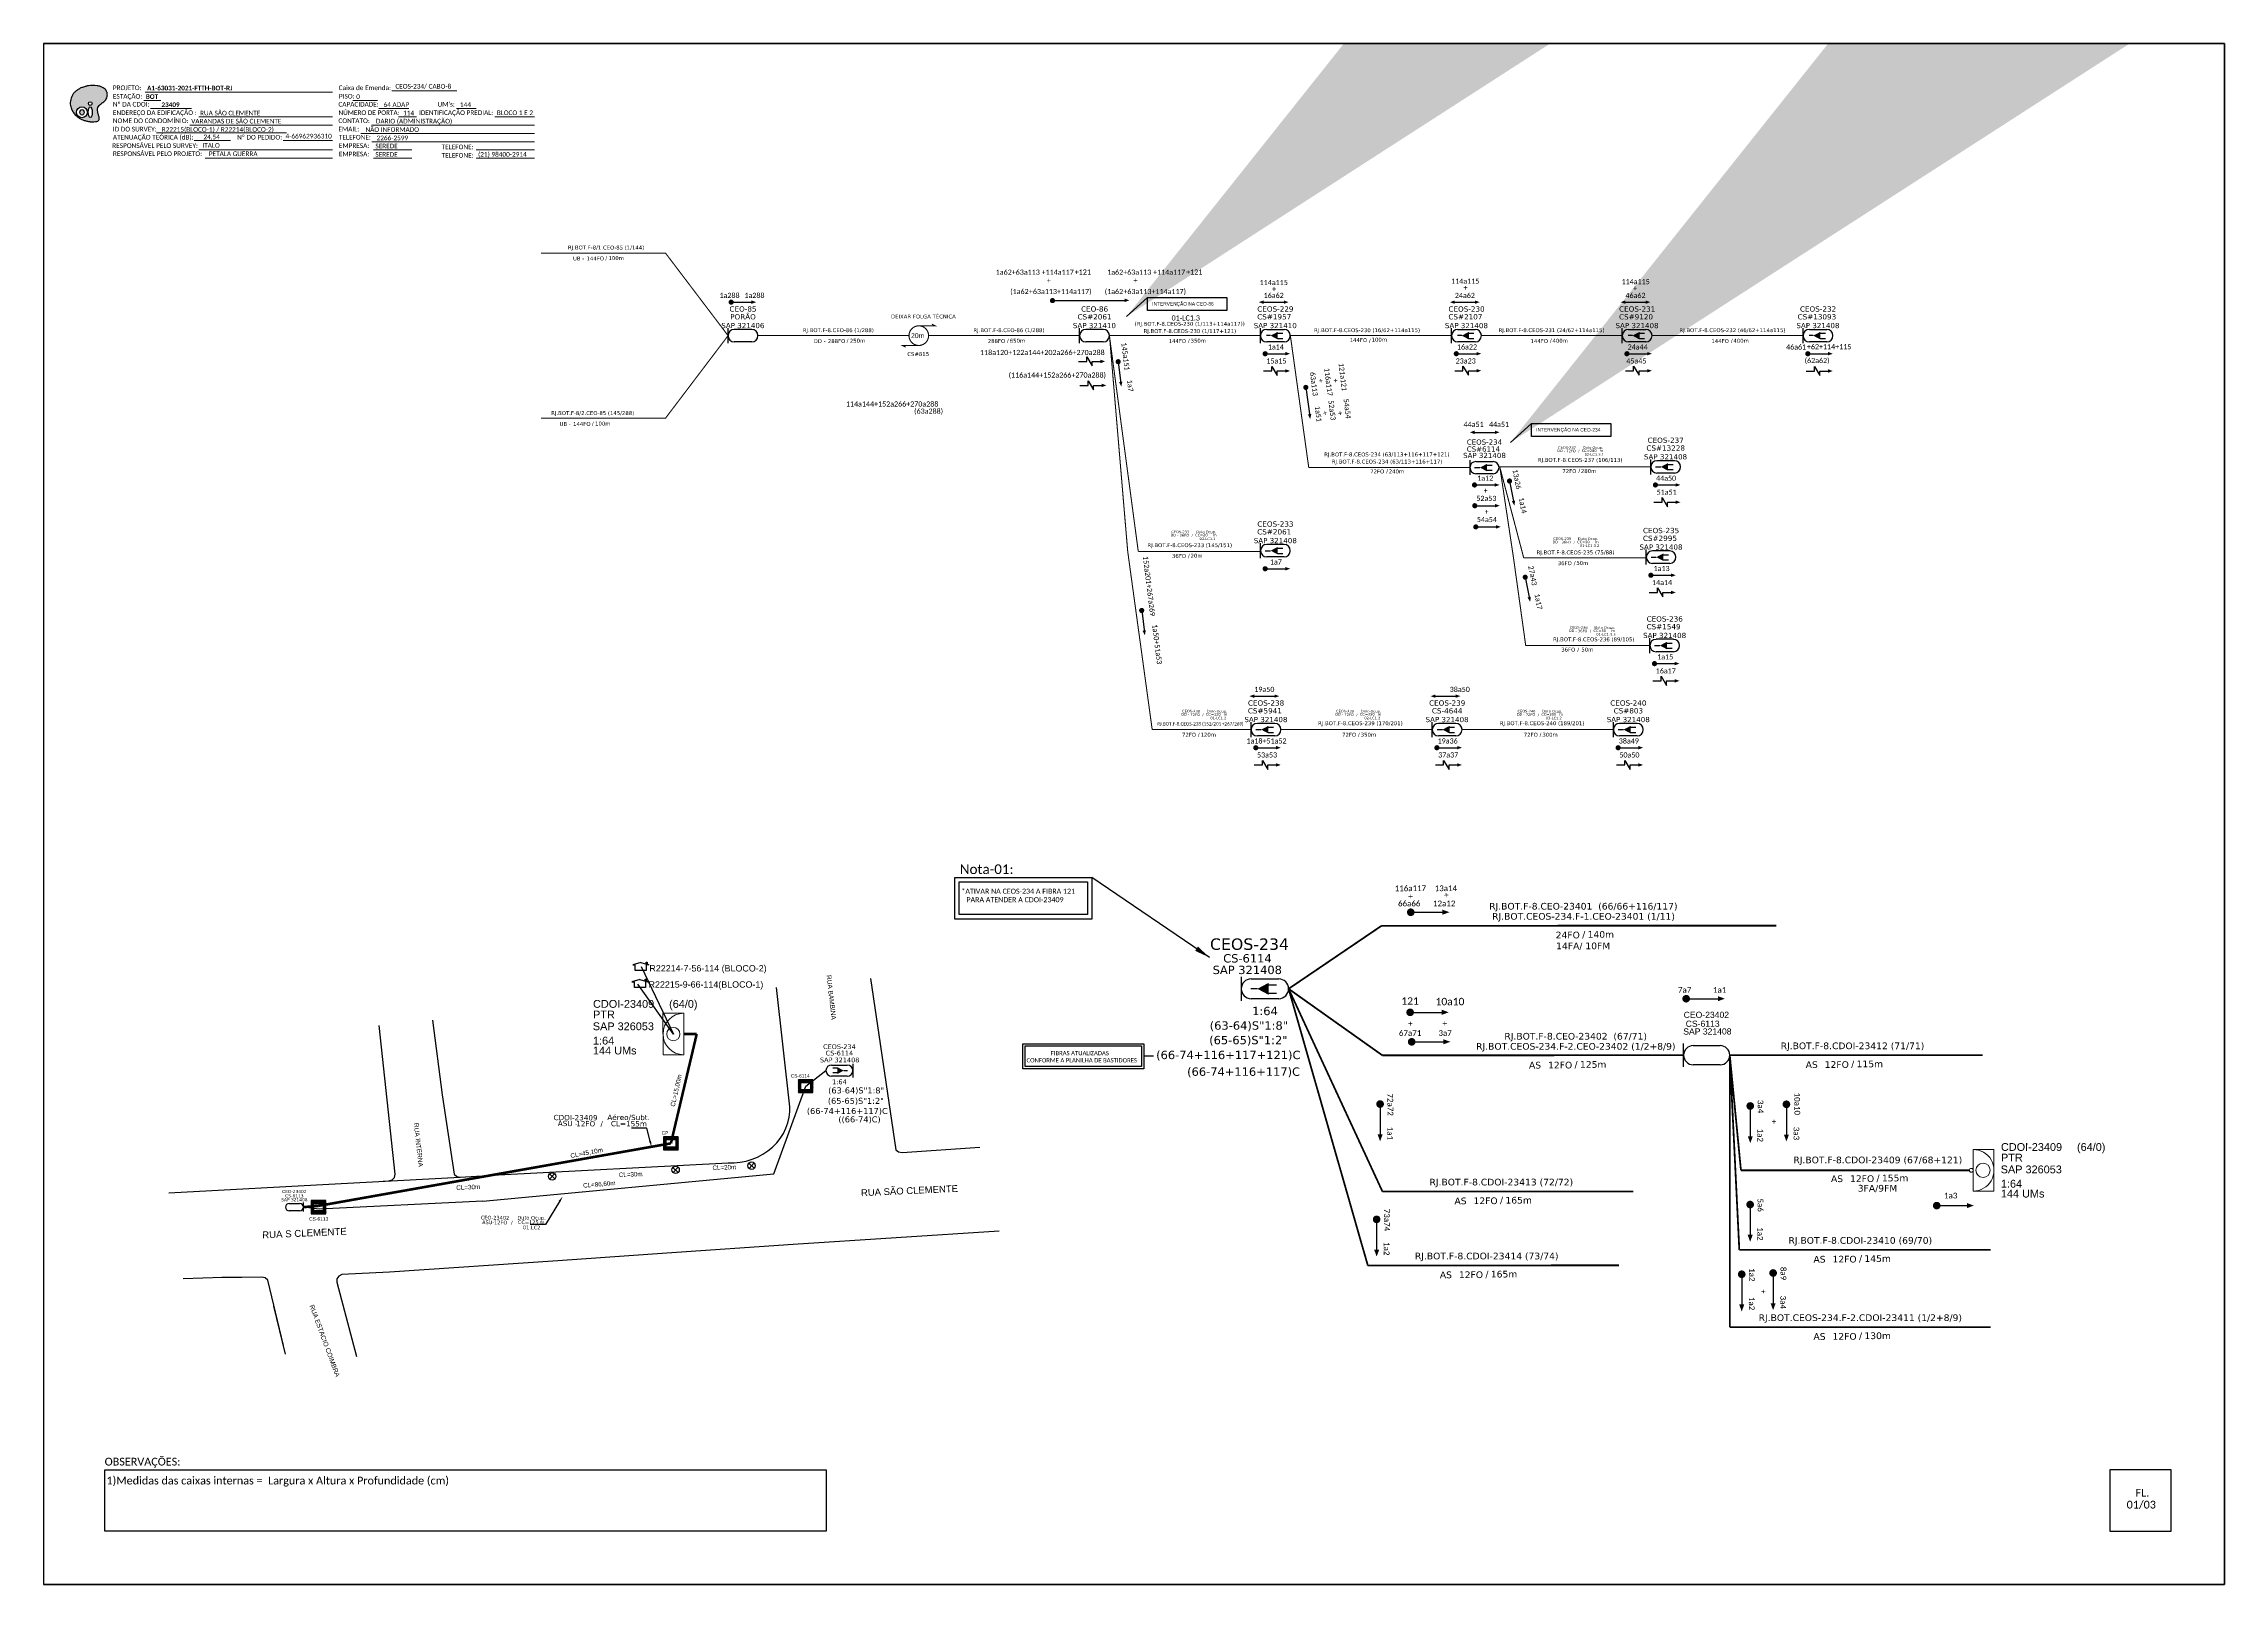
# Paper-space layout 'CDOI-23409 (1)' of a CAD drawing. Extents: x 521 to 1362, y -93 to 501.
# The model-space entities are those that its viewports show. They can reach past a viewport. Long polylines and large blocks are cut down to what shows.
import ezdxf
from ezdxf import colors
from ezdxf.entities.mleader import LeaderData, LeaderLine
from ezdxf.enums import TextEntityAlignment as Align
from ezdxf.math import Vec2, Vec3

# ---------------------------------------------------------------- set-up
doc = ezdxf.new("R2010")
doc.units = 0
for name, color, linetype in [('0 @ 1', 7, 'Continuous'), ('10.1-Caixas Subterrâneas', 5, 'Continuous'), ('20.4-CEOS', 1, 'Continuous'), ('20.5-CABO AÉREO', 1, 'Continuous'), ('20.5-CEO', 1, 'Continuous'), ('CAP a instalar', 1, 'Continuous'), ('label_cabos', 7, 'Continuous'), ('Legenda', 1, 'Continuous'), ('QUADRA', 7, 'Continuous'), ('SEGMENTO', 10, 'Continuous'), ('SETA', 7, 'Continuous'), ('surveys', 7, 'Continuous'), ('surveys legendas', 7, 'Continuous')]:
    doc.layers.add(name, color=color, linetype=linetype)
for name, color, linetype, lineweight in [('10.4-Postes', 1, 'Continuous', 0), ("20.0-LEGENDA DOS CDO'S", 1, 'Continuous', 0), ('20.1-CDO_INTERIOR', 1, 'Continuous', 0), ('20.2-CDO_POSTE', 1, 'Continuous', 5), ('40.1-ETIQUETAS', 1, 'Continuous', 20), ('Segmento Logradouro Texto', 5, 'Continuous', 0)]:
    doc.layers.add(name, color=color, linetype=linetype, lineweight=lineweight)
doc.layers.add('DROP DE CLIENTE', color=140, linetype='Continuous', plot=False)
doc.layers.add('EXTRA', color=50, linetype='Continuous', plot=False)
doc.styles.add('ARIAL', font='arial.ttf')
doc.styles.add('DIGICADE', font='arial.ttf')
doc.styles.add('FTTH', font='arial.ttf')
doc.styles.add('MtXpl_Calibri', font='calibri.ttf')
doc.styles.add('ROMANS', font='romans.shx')
doc.styles.add('siredit', font='verdana.ttf')
doc.styles.add('WMF-Calibri0', font='calibri.ttf')
doc.styles.add('WMF-Calibri1', font='calibrib.ttf')
doc.linetypes.add('FENCELINE1', pattern='A,0.25,-0.1,[133,ltypeshp.shx,S=0.1,R=0,X=-0.1,Y=0],-0.1,1', length=1.45)
doc.dimstyles.new('CL', dxfattribs={"dimtxt": 1, "dimasz": 2, "dimexe": 0.18, "dimexo": 0.0625, "dimgap": 0.09, "dimtad": 0, "dimdec": 0, "dimrnd": 1, "dimzin": 0, "dimdsep": 46, "dimtxsty": 'siredit', "dimblk": 'NONE', "dimcen": 0, "dimse1": 1, "dimse2": 1, "dimsd1": 1, "dimsd2": 1, "dimclrt": 7, "dimadec": 0, "dimazin": 0, "dimtfac": 1, "dimtdec": 0, "dimtofl": 0, "dimtmove": 0, "dimatfit": 3, "dimfxl": 0, "dimtolj": 1, "dimtzin": 0, "dimarcsym": 0})
doc.dimstyles.get("Standard").update_dxf_attribs({"dimtxt": 0.18, "dimasz": 0.18, "dimexe": 0.18, "dimexo": 0.0625, "dimgap": 0.09, "dimtad": 0, "dimtih": 1, "dimtoh": 1, "dimdec": 4, "dimzin": 0, "dimdsep": 46, "dimtxsty": 'Standard', "dimcen": 0.09, "dimadec": 0, "dimazin": 0, "dimtfac": 1, "dimtdec": 4, "dimtofl": 0, "dimtmove": 0, "dimatfit": 3, "dimfxl": 0, "dimtolj": 1, "dimtzin": 0, "dimarcsym": 0})

# ---------------------------------------------------------------- blocks, each defined once
blk = doc.blocks.new('OI')
h = blk.add_hatch(color=40)
edge = h.paths.add_edge_path()
edge.add_spline(control_points=[(4.35, -0.67), (3.92, -0.99), (3.26, -1.5), (2.81, -2.59), (2.9, -3.5), (3.06, -4.27), (3.31, -4.85), (3.37, -5.39), (3.4, -5.88), (3.2, -6.4), (2.54, -6.61), (1.65, -6.63), (0.55, -6.67), (-0.56, -6.42), (-1.61, -6.14), (-2.77, -5.61), (-3.92, -4.77), (-4.89, -3.7), (-5.34, -2.65), (-5.6, -1.94), (-5.85, -0.96), (-5.71, 0.47), (-5.1, 2.02), (-4.14, 3.02), (-3.3, 3.61), (-2.37, 4.16), (-1.36, 4.44), (-0.56, 4.7), (0.79, 4.85), (2.24, 4.97), (3.79, 4.57), (4.67, 4.21), (5.44, 3.65), (5.76, 2.99), (6.03, 2.21), (6.01, 1.46), (5.72, 0.64), (5.31, 0.08), (4.88, -0.38), (4.51, -0.55), (4.35, -0.67)], knot_values=[0, 0, 0, 0, 1.60434, 2.417191, 3.427595, 4.282808, 4.776746, 5.304182, 5.888771, 6.258406, 6.858137, 7.79129, 8.986195, 10.124242, 11.187857, 12.242908, 13.953784, 15.414161, 16.515391, 17.349188, 17.675853, 19.552021, 21.515531, 22.568638, 23.63245, 24.621084, 25.782718, 26.745347, 27.142653, 29.870543, 31.004649, 31.921532, 32.709589, 33.801391, 34.042471, 35.192333, 35.971461, 36.628871, 37.254359, 37.836911, 37.836911, 37.836911, 37.836911], degree=3, periodic=0)
h.paths.add_polyline_path([(1.13, -0.87, -1), (-0.04, -0.87, -1)], flags=16)
edge = h.paths.add_edge_path(flags=16)
edge.add_ellipse((0.56, -3.59), major_axis=(-0.02, 1.71), ratio=0.361305, start_angle=0, end_angle=360)
h.paths.add_polyline_path([(-0.36, -3.62, -1), (-3.8, -3.62, -1)], flags=16)
edge = h.paths.add_edge_path(flags=0)
edge.add_ellipse((-2.08, -3.62), major_axis=(0, 0.885), ratio=0.758294, start_angle=0, end_angle=360)
at = {"color": 40}
for centre, radius in [((-2.08, -3.62), 1.72), ((0.54, -0.87), 0.587)]:
    blk.add_circle(centre, radius, dxfattribs=at)
blk.add_ellipse((-2.08, -3.62), major_axis=(0, 0.885), ratio=0.758294, start_param=-3.141592653589792, end_param=3.141592653589792, dxfattribs=at)
blk.add_ellipse((0.56, -3.59), major_axis=(-0.02, 1.71), ratio=0.361305, dxfattribs=at)
at = {"color": 40, "start_tangent": (-0.800898, -0.598801), "end_tangent": (-0.800898, -0.598801)}
blk.add_spline([(4.35, -0.67), (3.2, -1.78), (2.9, -2.54), (2.92, -3.55), (3.12, -4.38), (3.28, -4.85), (3.37, -5.37), (3.35, -5.95), (3.2, -6.29), (2.66, -6.55), (1.73, -6.63), (0.54, -6.62), (-0.58, -6.41), (-1.6, -6.11), (-2.56, -5.67), (-3.95, -4.67), (-4.89, -3.56), (-5.37, -2.56), (-5.64, -1.78), (-5.72, -1.46), (-5.63, 0.42), (-4.84, 2.22), (-4.13, 2.99), (-3.27, 3.62), (-2.4, 4.09), (-1.3, 4.47), (-0.37, 4.72), (0.02, 4.77), (2.75, 4.8), (3.85, 4.53), (4.69, 4.16), (5.31, 3.68), (5.85, 2.73), (5.93, 2.5), (5.94, 1.35), (5.67, 0.62), (5.29, 0.08), (4.84, -0.36), (4.35, -0.67)], degree=3, dxfattribs=at)
blk = doc.blocks.new('*X101')
at = {"color": 0, "linetype": 'Continuous'}
for p, q in [((-1.25, 0.34099), (-0.49099, 1.1)), ((-1.25, 0.517767), (-0.667767, 1.1)), ((-1.25, 0.694544), (-0.844544, 1.1)), ((-1.25, 0.87132), (-1.02132, 1.1)), ((-1.25, 1.048097), (-1.198097, 1.1)), ((-1.25, 0.164214), (-0.8035, 0.610714)), ((-1.25, -0.012563), (-0.8035, 0.433937)), ((-1.25, -0.18934), (-0.8035, 0.25716)), ((-1.25, -0.366117), (-0.8035, 0.080383)), ((-0.789214, 0.625), (-0.314214, 1.1)), ((-0.612437, 0.625), (-0.137437, 1.1)), ((-0.43566, 0.625), (0.03934, 1.1)), ((-0.258883, 0.625), (0.216117, 1.1)), ((-0.082107, 0.625), (0.392893, 1.1)), ((0.09467, 0.625), (0.56967, 1.1)), ((0.271447, 0.625), (0.746447, 1.1)), ((0.448223, 0.625), (0.923223, 1.1)), ((0.625, 0.625), (1.1, 1.1)), ((0.801777, 0.625), (1.25, 1.073223)), ((0.8035, 0.449947), (1.25, 0.896447)), ((0.8035, 0.27317), (1.25, 0.71967)), ((0.8035, 0.096393), (1.25, 0.542893)), ((0.8035, -0.080383), (1.25, 0.366117)), ((0.8035, -0.25716), (1.25, 0.18934)), ((0.8035, -0.433937), (1.25, 0.012563)), ((-1.25, -0.542893), (-0.8035, -0.096393)), ((-1.25, -0.71967), (-0.8035, -0.27317)), ((-1.25, -0.896447), (-0.8035, -0.449947)), ((-1.25, -1.073223), (-0.801777, -0.625)), ((-1.1, -1.1), (-0.625, -0.625)), ((-0.923223, -1.1), (-0.448223, -0.625)), ((-0.746447, -1.1), (-0.271447, -0.625)), ((-0.56967, -1.1), (-0.09467, -0.625)), ((-0.392893, -1.1), (0.082107, -0.625)), ((-0.216117, -1.1), (0.258883, -0.625)), ((-0.03934, -1.1), (0.43566, -0.625)), ((0.137437, -1.1), (0.612437, -0.625)), ((0.314214, -1.1), (0.789214, -0.625)), ((0.49099, -1.1), (1.25, -0.34099)), ((0.667767, -1.1), (1.25, -0.517767)), ((0.8035, -0.610714), (1.25, -0.164214)), ((0.844544, -1.1), (1.25, -0.694544)), ((1.02132, -1.1), (1.25, -0.87132)), ((1.198097, -1.1), (1.25, -1.048097))]:
    blk.add_line(p, q, dxfattribs=at)
blk = doc.blocks.new('Inst CB DT OCUP CFOA-SM-ASU-120-S-12')
at = {"layer": 'label_cabos', "color": 0, "style": 'siredit'}
for tag, flags, p in [('ID_ATIVIDADE', 3, (1.31, 2.67)), ('FATOR', 1, (11.56, 2.55))]:
    blk.add_attdef(tag, text='', height=1, rotation=359.69001, dxfattribs=dict(at, flags=flags)).set_placement(p, align=Align.MIDDLE_CENTER)
for tag, p in [('TIPO_CABO', (1.26, 0)), ('DESTINO_CABO', (3.13, 1.26)), ('CABO', (4.69, -0.05)), ('/', (7.71, -0.05)), ('LANCE', (10.91, 0)), ('TIPO_CABO', (13.11, 1.24)), ('UND', (15.96, 0)), ('FID', (13.15, -1.41))]:
    blk.add_attdef(tag, text='', height=1, rotation=359.69001, dxfattribs=at).set_placement(p, align=Align.MIDDLE_CENTER)
blk.add_attdef('QTDE', (12.43, -0.47), '', height=1, rotation=359.69001, dxfattribs=at)
blk = doc.blocks.new('SURVEY_SURVEY')
for p, q in [((0, 0.0000127), (-0.0000126, 0.000009)), ((-0.0000126, 0.000009), (-0.0000086, 0.000009)), ((-0.0000086, 0), (-0.0000086, 0.000009)), ((0.0000086, 0), (-0.0000086, 0)), ((0, 0.0000127), (0.0000126, 0.000009)), ((0.0000084, 0.0000132), (0.0000098, 0.0000132)), ((0.0000084, 0.0000103), (0.0000084, 0.0000132)), ((0.0000126, 0.000009), (0.0000086, 0.000009)), ((0.0000086, 0.000009), (0.0000086, 0)), ((0.0000098, 0.0000132), (0.0000098, 0.0000099))]:
    blk.add_line(p, q)
blk = doc.blocks.new('*X112')
at = {"color": 0, "linetype": 'Continuous'}
for p, q in [((-1.25, 0.34099), (-0.49099, 1.1)), ((-1.25, 0.517767), (-0.667767, 1.1)), ((-1.25, 0.694544), (-0.844544, 1.1)), ((-1.25, 0.87132), (-1.02132, 1.1)), ((-1.25, 1.048097), (-1.198097, 1.1)), ((-1.25, 0.164214), (-0.8035, 0.610714)), ((-1.25, -0.012563), (-0.8035, 0.433937)), ((-1.25, -0.18934), (-0.8035, 0.25716)), ((-1.25, -0.366117), (-0.8035, 0.080383)), ((-0.789214, 0.625), (-0.314214, 1.1)), ((-0.612437, 0.625), (-0.137437, 1.1)), ((-0.43566, 0.625), (0.03934, 1.1)), ((-0.258883, 0.625), (0.216117, 1.1)), ((-0.082107, 0.625), (0.392893, 1.1)), ((0.09467, 0.625), (0.56967, 1.1)), ((0.271447, 0.625), (0.746447, 1.1)), ((0.448223, 0.625), (0.923223, 1.1)), ((0.625, 0.625), (1.1, 1.1)), ((0.801777, 0.625), (1.25, 1.073223)), ((0.8035, 0.449947), (1.25, 0.896447)), ((0.8035, 0.27317), (1.25, 0.71967)), ((0.8035, 0.096393), (1.25, 0.542893)), ((0.8035, -0.080383), (1.25, 0.366117)), ((0.8035, -0.25716), (1.25, 0.18934)), ((0.8035, -0.433937), (1.25, 0.012563)), ((-1.25, -0.542893), (-0.8035, -0.096393)), ((-1.25, -0.71967), (-0.8035, -0.27317)), ((-1.25, -0.896447), (-0.8035, -0.449947)), ((-1.25, -1.073223), (-0.801777, -0.625)), ((-1.1, -1.1), (-0.625, -0.625)), ((-0.923223, -1.1), (-0.448223, -0.625)), ((-0.746447, -1.1), (-0.271447, -0.625)), ((-0.56967, -1.1), (-0.09467, -0.625)), ((-0.392893, -1.1), (0.082107, -0.625)), ((-0.216117, -1.1), (0.258883, -0.625)), ((-0.03934, -1.1), (0.43566, -0.625)), ((0.137437, -1.1), (0.612437, -0.625)), ((0.314214, -1.1), (0.789214, -0.625)), ((0.49099, -1.1), (1.25, -0.34099)), ((0.667767, -1.1), (1.25, -0.517767)), ((0.8035, -0.610714), (1.25, -0.164214)), ((0.844544, -1.1), (1.25, -0.694544)), ((1.02132, -1.1), (1.25, -0.87132)), ((1.198097, -1.1), (1.25, -1.048097))]:
    blk.add_line(p, q, dxfattribs=at)
blk = doc.blocks.new('LEGENDA DOS CABOS')
at = {"layer": 'EXTRA', "color": 0, "style": 'siredit'}
for tag, p in [('ID', (4.6, 0.97)), ('XX', (9.03, 0.97))]:
    blk.add_attdef(tag, text='', height=0.48, rotation=359.69, dxfattribs=at).set_placement(p, align=Align.MIDDLE_CENTER)
at = {"layer": 'Legenda', "color": 0, "style": 'siredit'}
for tag, p in [('TIPO_CABO', (1.31, 0)), ('CABO', (4.69, -0.05)), ('/', (6.81, -0.05)), ('METROS', (10.03, -0.05))]:
    blk.add_attdef(tag, text='', height=0.8, rotation=359.69, dxfattribs=at).set_placement(p, align=Align.MIDDLE_CENTER)
blk = doc.blocks.new('ETIQUETA_RS5F')
at = {"layer": '40.1-ETIQUETAS', "color": 0, "style": 'siredit'}
blk.add_text('/', height=1.5, dxfattribs=at).set_placement((1.58, -1.95), align=Align.MIDDLE_RIGHT)
for tag, p in [('ETIQUETA_R_SECUNDARIA', (1.21, 2.1)), ('ETIQUETA_R_PRIMARIA', (1.21, 4.1)), ('F_ATIVAS/F_MORTAS', (1.14, -4.24))]:
    blk.add_attdef(tag, text='', height=1.5, dxfattribs=at).set_placement(p, align=Align.MIDDLE_CENTER)
for tag, p in [('TIPO_CABO', (-6.58, -2.12)), ('CAP_CABO', (0.4, -2.09))]:
    blk.add_attdef(tag, text='', height=1.5, dxfattribs=at).set_placement(p, align=Align.MIDDLE_RIGHT)
blk.add_attdef('METROS', text='', height=1.5, dxfattribs=at).set_placement((2.14, -1.95), align=Align.MIDDLE_LEFT)
for tag, p in [('FUSÃO_1', (0.85, -8.39)), ('FUSÃO_2', (0.85, -10.6)), ('FUSÃO_3', (0.85, -12.93)), ('FUSÃO_4', (0.85, -15.14)), ('FUSÃO_5', (0.85, -17.16))]:
    blk.add_attdef(tag, text='', height=1.5, dxfattribs=at).set_placement(p, align=Align.CENTER)
blk = doc.blocks.new('CDOE-TEXTO PADRÃO')
at = {"layer": "20.0-LEGENDA DOS CDO'S", "color": 0, "style": 'ARIAL'}
for tag, p in [('CDO_N', (0.49, 7.39)), ('CORDOALHA', (0.5, 4.33)), ('SAP', (0.51, 1.67)), ('SPLITER_1', (0.59, -0.91)), ('SPLITER_2', (0.6, -3.55)), ('(XX-XX_F)S', (0.54, -8.29)), ('(XX-XX_L)S', (0.55, -10.83)), ('UMS', (0.55, -13.15))]:
    blk.add_attdef(tag, p, '', height=1.7, rotation=0.11799, dxfattribs=at)
blk.add_attdef('FIBRAS_UTILIZADAS', text='', height=1.7, rotation=0.11799, dxfattribs=at).set_placement((19.77, 7.43), align=Align.CENTER)
blk = doc.blocks.new('_None')
blk = doc.blocks.new('Inst CB DT OCUP CFOA-SM-DD-S-36')
at = {"layer": 'label_cabos', "color": 0, "style": 'siredit'}
for tag, flags, p in [('ID_ATIVIDADE', 3, (1.31, 2.67)), ('FATOR', 1, (11.56, 2.55))]:
    blk.add_attdef(tag, text='', height=1, rotation=359.69001, dxfattribs=dict(at, flags=flags)).set_placement(p, align=Align.MIDDLE_CENTER)
for tag, p in [('TIPO_CABO', (1.11, 0)), ('DESTINO_CABO', (3.13, 1.26)), ('CABO', (4.69, -0.05)), ('/', (7.71, -0.05)), ('LANCE', (10.41, 0.02)), ('TIPO_CABO', (13.11, 1.24)), ('UND', (16.46, 0)), ('FID', (13.65, -1.41))]:
    blk.add_attdef(tag, text='', height=1, rotation=359.69001, dxfattribs=at).set_placement(p, align=Align.MIDDLE_CENTER)
blk.add_attdef('QTDE', (11.93, -0.45), '', height=1, rotation=359.69001, dxfattribs=at)
blk = doc.blocks.new('Inst CB DT OCUP CFOA-SM-DD-S-72')
at = {"layer": 'label_cabos', "color": 0, "style": 'siredit'}
for tag, flags, p in [('ID_ATIVIDADE', 3, (1.31, 2.67)), ('FATOR', 1, (11.56, 2.55))]:
    blk.add_attdef(tag, text='', height=1, rotation=359.69001, dxfattribs=dict(at, flags=flags)).set_placement(p, align=Align.MIDDLE_CENTER)
for tag, p in [('TIPO_CABO', (1.11, 0)), ('DESTINO_CABO', (3.13, 1.26)), ('CABO', (4.69, -0.05)), ('/', (7.71, -0.05)), ('LANCE', (10.41, 0.02)), ('TIPO_CABO', (13.11, 1.24)), ('UND', (16.46, 0)), ('FID', (13.65, -1.41))]:
    blk.add_attdef(tag, text='', height=1, rotation=359.69001, dxfattribs=at).set_placement(p, align=Align.MIDDLE_CENTER)
blk.add_attdef('QTDE', (11.93, -0.45), '', height=1, rotation=359.69001, dxfattribs=at)
blk = doc.blocks.new('*U124')
at = {"color": 3}
blk.add_lwpolyline([(0.0000405, 0.000041), (0.0001936, 0.000041), (0.0001936, 0.0000158), (0.0000405, 0.0000158)], close=True, dxfattribs=at)
at = {"color": 3, "style": 'ARIAL'}
blk.add_attdef('SERVIÇO_EM_EMENDA_EXIST', text='', height=0.00000666, dxfattribs=at).set_placement((0.0001321, 0.0000254), align=Align.RIGHT)
blk.add_attdef('FID', (0.0001344, 0.0000254), '', height=0.00000666, dxfattribs=at)
at = {"layer": '10.4-Postes', "lineweight": 0, "style": 'ROMANS'}
for tag, p, flags in [('ID_ATIVIDADE', (-0.0000068, -0.0000086), 3), ('QTDE', (-0.000006, -0.000014), 3), ('FATOR', (-0.0000019, -0.0000113), 1)]:
    blk.add_attdef(tag, p, '', height=0.00000209, dxfattribs=dict(at, flags=flags))
at = {"color": 3}
blk.add_leader([(-0.0000002, 0.0000042), (0.0000405, 0.000041)], dimstyle='CL', override={"dimgap": 0.09, "dimtad": 0}, dxfattribs=at)
blk = doc.blocks.new('*U125')
at = {"color": 3}
blk.add_lwpolyline([(0.0000405, 0.000041), (0.0001936, 0.000041), (0.0001936, 0.0000158), (0.0000405, 0.0000158)], close=True, dxfattribs=at)
at = {"color": 3, "style": 'ARIAL'}
blk.add_attdef('SERVIÇO_EM_EMENDA_EXIST', text='', height=0.00000666, dxfattribs=at).set_placement((0.0001321, 0.0000254), align=Align.RIGHT)
blk.add_attdef('FID', (0.0001344, 0.0000254), '', height=0.00000666, dxfattribs=at)
at = {"layer": '10.4-Postes', "lineweight": 0, "style": 'ROMANS'}
for tag, p, flags in [('ID_ATIVIDADE', (-0.0000068, -0.0000086), 3), ('QTDE', (-0.000006, -0.000014), 3), ('FATOR', (-0.0000019, -0.0000113), 1)]:
    blk.add_attdef(tag, p, '', height=0.00000209, dxfattribs=dict(at, flags=flags))
at = {"color": 3}
blk.add_leader([(-0.0000002, 0.0000042), (0.0000405, 0.000041)], dimstyle='CL', override={"dimgap": 0.09, "dimtad": 0}, dxfattribs=at)

msp = doc.modelspace()

# ---------------------------------------------------------------- linework, layer by layer
for p, q in [((283.94, 185.39), (278.84, 231.42)), ((131.7, 159.39), (125.57, 216.74)), ((149.87, 189.97), (154.52, 159.37)), ((283.92, 183.48), (283.94, 185.39)), ((281.45, 175.09), (282.42, 177.09)), ((282.42, 177.09), (283.16, 179.18)), ((283.16, 179.18), (283.67, 181.32)), ((283.67, 181.32), (283.92, 183.48)), ((273.58, 167.1), (275.51, 168.38)), ((275.51, 168.38), (277.28, 169.84)), ((277.28, 169.84), (278.87, 171.44)), ((278.87, 171.44), (280.25, 173.21)), ((280.25, 173.21), (281.45, 175.09)), ((171.57, 159.09), (260.11, 163.82)), ((260.11, 163.82), (262.46, 163.8)), ((262.46, 163.8), (264.81, 164.02)), ((264.81, 164.02), (267.13, 164.47)), ((267.13, 164.47), (269.37, 165.13)), ((269.37, 165.13), (271.53, 166.01)), ((271.53, 166.01), (273.58, 167.1)), ((110.86, 155.82), (156.86, 158.26)), ((127.06, 156.69), (129.31, 156.81)), ((129.31, 156.81), (130.56, 157.18)), ((130.56, 157.18), (131.44, 158.09)), ((131.44, 158.09), (131.7, 159.39)), ((154.52, 159.37), (155.48, 158.53)), ((155.48, 158.53), (156.86, 158.26)), ((156.86, 158.26), (171.57, 159.09))]:
    msp.add_line(p, q)
at = {"color": 1}
for p, q in [((238.87, 162.03), (240.93, 160.09)), ((240.87, 162.09), (238.93, 160.02)), ((268.16, 163.64), (270.23, 161.71)), ((270.16, 163.71), (268.23, 161.64)), ((191.24, 159.51), (193.31, 157.57)), ((193.24, 159.58), (191.31, 157.51))]:
    msp.add_line(p, q, dxfattribs=at)
at = {"color": 7}
msp.add_lwpolyline([(-3.83, 595.26), (837.17, 595.26), (837.17, 1.26), (-3.83, 1.26)], close=True, dxfattribs=at)
at = {"color": 7, "lineweight": 0}
for points in [[(34.76, 573.3), (41.31, 573.3)], [(35.28, 576.58), (107.59, 576.58)], [(115.38, 573.34), (124.87, 573.34)], [(130.43, 577.07), (155.56, 577.07)], [(37.42, 570.23), (53.18, 570.23)], [(52.58, 563.88), (107.59, 563.88)], [(55.99, 566.99), (107.59, 566.99)], [(122.55, 563.88), (185.46, 563.88)], [(125.43, 570.23), (137.05, 570.23)], [(133.02, 566.99), (139.96, 566.99)], [(155.37, 570.23), (163.04, 570.23)], [(170.19, 566.99), (185.43, 566.99)], [(39.74, 560.82), (89.89, 560.82)], [(54.28, 557.85), (68.22, 557.85)], [(88.51, 557.85), (107.61, 557.85)], [(118.51, 560.64), (185.46, 560.64)], [(122.79, 557.41), (185.46, 557.41)], [(55.99, 554.29), (107.59, 554.29)], [(58.48, 551.06), (107.59, 551.06)], [(123.4, 554.29), (138.2, 554.29)], [(123.4, 551.06), (138.2, 551.06)], [(163, 554.29), (185.46, 554.29)], [(163, 551.06), (185.46, 551.06)]]:
    msp.add_lwpolyline(points, dxfattribs=at)
at = {"color": 7}
for points, const_width in [([(260.82, 495.58, 1), (261.81, 495.58, 1)], 0.99), ([(333.67, 486.46, 1.000012), (333.67, 478.9, 0.999978)], 0.42), ([(540.46, 475.71, 1), (541.45, 475.71, 1)], 0.99), ([(606.26, 475.71, 1), (607.25, 475.71, 1)], 0.99), ([(676.02, 475.71, 1), (677.01, 475.71, 1)], 0.99), ([(561.4, 427.12, 1), (561.59, 426.15, 1)], 0.99)]:
    msp.add_lwpolyline(points, format="xyb", close=True, dxfattribs=dict(at, const_width=const_width))
at = {"color": 0, "const_width": 0.99}
for points in [[(384.74, 496.19, 1), (385.73, 496.19, 1)], [(410.51, 473.13, 1), (410.63, 472.15, 1)], [(466.74, 475.71, 1), (467.73, 475.71, 1)], [(482.87, 463.22, 1), (482.99, 462.24, 1)], [(547.49, 425.11, 1), (548.48, 425.11, 1)], [(617.25, 425.11, 1), (618.24, 425.11, 1)], [(547.59, 417.11, 1), (548.58, 417.11, 1)], [(547.98, 408.95, 1), (548.97, 408.95, 1)], [(466.76, 392.81, 1), (467.75, 392.81, 1)], [(567.45, 390.03, 1), (567.64, 389.05, 1)], [(615.49, 390.31, 1), (616.48, 390.31, 1)], [(419.57, 377.22, 1), (419.69, 376.23, 1)], [(616.9, 356.23, 1), (617.89, 356.23, 1)], [(463.14, 323.81, 1), (464.13, 323.81, 1)], [(533, 323.81, 1), (533.99, 323.81, 1)], [(602.87, 323.81, 1), (603.86, 323.81, 1)]]:
    msp.add_lwpolyline(points, format="xyb", close=True, dxfattribs=at)
at = {"color": 7, "const_width": 0.394}
for points in [[(333.67, 486.46), (339.97, 486.46), (338.71, 487.09)], [(333.67, 478.9), (327.37, 478.9), (328.63, 478.27)]]:
    msp.add_lwpolyline(points, dxfattribs=at)
at = {"color": 0}
for points in [[(398.47, 472.74), (398.47, 474.49), (400.57, 470.99), (400.57, 472.74)], [(398.95, 463.49), (398.95, 465.24), (401.04, 461.74), (401.04, 463.49)], [(469.79, 469.07), (469.79, 470.82), (471.89, 467.32), (471.89, 469.07)], [(620.3, 418.47), (620.3, 420.22), (622.39, 416.72), (622.39, 418.47)], [(618.54, 383.67), (618.54, 385.42), (620.63, 381.92), (620.64, 383.67)], [(619.95, 349.59), (619.95, 351.34), (622.04, 347.84), (622.04, 349.59)], [(466.19, 317.17), (466.19, 318.92), (468.28, 315.43), (468.29, 317.17)], [(536.05, 317.17), (536.05, 318.92), (538.15, 315.43), (538.15, 317.17)], [(605.92, 317.17), (605.92, 318.92), (608.01, 315.43), (608.01, 317.17)]]:
    msp.add_lwpolyline(points, dxfattribs=at)
at = {"color": 7}
for points in [[(543.53, 469.16), (543.53, 470.91), (545.62, 467.41), (545.62, 469.16)], [(609.33, 469.14), (609.33, 470.89), (611.42, 467.39), (611.42, 469.14)], [(679.09, 469.04), (679.09, 470.79), (681.18, 467.29), (681.18, 469.04)]]:
    msp.add_lwpolyline(points, dxfattribs=at)
at = {"color": 1}
for points in [[(347.52, 273.84), (400.4, 273.84), (400.4, 257.77), (347.52, 257.77)], [(349.21, 272.16), (398.72, 272.16), (398.72, 259.45), (349.21, 259.45)]]:
    msp.add_lwpolyline(points, close=True, dxfattribs=at)
at = {"const_width": 1.47}
for points in [[(522.67, 260.38, 1), (524.14, 260.38, 1)], [(628.88, 227.04, 1), (630.35, 227.04, 1)], [(522.43, 221.79, 1), (523.9, 221.79, 1)], [(523.03, 210.42, 1), (524.5, 210.42, 1)], [(511.57, 187.17, 1), (511.57, 185.69, 1)], [(654.33, 186.43, 1), (654.33, 184.95, 1)], [(668.27, 187.08, 1), (668.26, 185.6, 1)], [(510.24, 142.72, 1), (510.24, 141.25, 1)], [(654.28, 148.42, 1), (654.28, 146.95, 1)], [(725.49, 147.27, 1), (726.96, 147.27, 1)], [(651.03, 121.55, 1), (651.03, 120.07, 1)], [(663.14, 122.05, 1), (663.13, 120.57, 1)]]:
    msp.add_lwpolyline(points, format="xyb", close=True, dxfattribs=at)
for points in [[(146.2, 218.72), (149.87, 189.97)], [(44.51, 152.25), (110.86, 155.82)]]:
    msp.add_lwpolyline(points)
at = {"color": 5, "ltscale": 9e-07}
for points in [[(373.81, 209.68), (420.46, 209.68), (420.46, 200.04), (373.81, 200.04)], [(374.67, 208.82), (419.6, 208.82), (419.6, 200.9), (374.67, 200.9)]]:
    msp.add_lwpolyline(points, close=True, dxfattribs=at)
msp.add_lwpolyline([(424.24, 204.86), (420.46, 204.86)], dxfattribs=at)
at = {"color": 0}
for points in [[(19.73, 45.46), (297.98, 45.46), (297.98, 21.75), (19.73, 21.75)], [(816.67, 45.46), (792.97, 45.46), (792.97, 21.75), (816.67, 21.75)]]:
    msp.add_lwpolyline(points, close=True, dxfattribs=at)
at = {"color": 1}
for centre in [(192.27, 158.54), (239.9, 161.06), (269.19, 162.68)]:
    msp.add_circle(centre, 1.42, dxfattribs=at)
at = {"layer": '10.1-Caixas Subterrâneas', "color": 30}
for p, q in [((287.22, 195.83), (287.22, 190.86)), ((292.87, 195.83), (287.22, 195.83)), ((288.23, 194.75), (288.23, 194.75)), ((288.23, 191.93), (288.23, 194.75)), ((288.23, 194.75), (291.86, 194.75)), ((291.86, 194.75), (291.86, 191.93)), ((292.87, 190.86), (292.87, 195.83)), ((287.22, 190.86), (292.87, 190.86)), ((291.86, 191.93), (288.23, 191.93)), ((235.21, 173.81), (235.21, 168.77)), ((240.94, 173.81), (235.21, 173.81)), ((235.21, 168.77), (240.94, 168.77)), ((236.24, 172.72), (236.24, 172.72)), ((236.24, 169.86), (236.24, 172.72)), ((236.24, 172.72), (239.92, 172.72)), ((239.92, 169.86), (236.24, 169.86)), ((239.92, 172.72), (239.92, 169.86)), ((240.94, 168.77), (240.94, 173.81)), ((99.3, 149.21), (99.3, 144.16)), ((105.03, 149.21), (99.3, 149.21)), ((99.3, 144.16), (105.03, 144.16)), ((100.32, 148.12), (100.32, 148.12)), ((100.32, 145.25), (100.32, 148.12)), ((100.32, 148.12), (104, 148.12)), ((104, 145.25), (100.32, 145.25)), ((104, 148.12), (104, 145.25)), ((105.03, 144.16), (105.03, 149.21))]:
    msp.add_line(p, q, dxfattribs=at)
at = {"layer": '10.1-Caixas Subterrâneas', "color": 30, "const_width": 1}
msp.add_lwpolyline([(102.27, 147.2), (102.27, 147.2)], dxfattribs=at)
at = {"layer": '20.1-CDO_INTERIOR', "color": 1, "lineweight": 18}
msp.add_lwpolyline([(235.03, 205.45), (235.02, 221.42), (243, 221.42), (243.01, 205.45)], close=True, dxfattribs=at)
msp.add_circle((239.02, 213.43), 2.56, dxfattribs=at)
msp.add_arc((243.01, 213.44), 7.98, 90.02759, 270.02759, dxfattribs=at)
at = {"layer": '20.4-CEOS', "color": 7}
for p, q in [((269.24, 485.07), (262.52, 485.07)), ((269.24, 480.29), (262.52, 480.29)), ((541.55, 485.07), (548.27, 485.07)), ((548.27, 480.29), (541.55, 480.29)), ((607.35, 485.07), (614.06, 485.07)), ((614.06, 480.29), (607.35, 480.29)), ((677.11, 485.07), (683.82, 485.07)), ((683.82, 480.29), (677.11, 480.29)), ((300.03, 201.49), (306.09, 201.49)), ((306.09, 197.17), (300.03, 197.17))]:
    msp.add_line(p, q, dxfattribs=at)
at = {"layer": '20.4-CEOS', "color": 5}
for p, q in [((404.82, 485.07), (398.1, 485.07)), ((404.82, 480.29), (398.1, 480.29)), ((467.83, 485.07), (474.55, 485.07)), ((474.55, 480.29), (467.83, 480.29)), ((461.85, 234.65), (472.5, 234.65)), ((472.5, 227.06), (461.85, 227.06)), ((628.64, 200.81), (628.64, 209.73)), ((632.34, 208.97), (642.72, 208.97)), ((642.72, 201.57), (632.34, 201.57))]:
    msp.add_line(p, q, dxfattribs=at)
at = {"layer": '20.4-CEOS', "color": 8}
for p, q in [((625.05, 434.47), (618.34, 434.47)), ((625.05, 429.69), (618.34, 429.69)), ((474.56, 402.17), (467.85, 402.17)), ((474.56, 397.39), (467.85, 397.39)), ((623.29, 399.67), (616.58, 399.67)), ((623.29, 394.89), (616.58, 394.89)), ((624.7, 365.6), (617.99, 365.6)), ((624.7, 360.81), (617.99, 360.81)), ((470.94, 333.18), (464.23, 333.18)), ((470.94, 328.39), (464.23, 328.39)), ((540.81, 333.18), (534.09, 333.18)), ((540.81, 328.39), (534.09, 328.39)), ((610.67, 333.18), (603.96, 333.18)), ((610.67, 328.39), (603.96, 328.39))]:
    msp.add_line(p, q, dxfattribs=at)
at = {"layer": '20.4-CEOS', "color": 7}
for points in [[(260.13, 479.79), (260.13, 485.56)], [(539.16, 479.79), (539.16, 485.56)], [(543.06, 482.68), (541.44, 482.68)], [(545.7, 483.63), (547.74, 483.63)], [(545.7, 481.64), (547.74, 481.64)], [(604.96, 479.79), (604.96, 485.56)], [(608.85, 482.68), (607.24, 482.68)], [(611.5, 483.63), (613.54, 483.63)], [(611.5, 481.64), (613.54, 481.64)], [(674.72, 479.79), (674.72, 485.56)], [(678.61, 482.68), (677, 482.68)], [(681.26, 483.63), (683.3, 483.63)], [(681.26, 481.64), (683.3, 481.64)], [(308.25, 201.93), (308.25, 196.72)], [(302.34, 200.27), (300.51, 200.27)], [(302.34, 198.47), (300.51, 198.47)], [(304.73, 199.33), (306.19, 199.33)]]:
    msp.add_lwpolyline(points, dxfattribs=at)
at = {"layer": '20.4-CEOS', "color": 5}
for points in [[(395.71, 479.79), (395.71, 485.56)], [(465.44, 479.79), (465.44, 485.56)], [(469.34, 482.68), (467.72, 482.68)], [(471.98, 483.63), (474.02, 483.63)], [(471.98, 481.64), (474.02, 481.64)], [(548.04, 431.81), (550.08, 431.81)], [(552.73, 432.76), (554.77, 432.76)], [(552.73, 430.77), (554.77, 430.77)], [(458.06, 226.28), (458.06, 235.43)], [(464.24, 230.86), (461.68, 230.86)], [(468.44, 232.36), (471.67, 232.36)], [(468.44, 229.21), (471.67, 229.21)]]:
    msp.add_lwpolyline(points, dxfattribs=at)
for points in [[(469.34, 482.68, 0, 2.95, 0), (472.11, 482.68, 2.95, 2.95, 0)], [(550.08, 431.81, 0, 2.95, 0), (552.85, 431.81, 2.95, 2.95, 0)], [(464.24, 230.86, 0, 4.68, 0), (468.63, 230.86, 4.68, 4.68, 0)]]:
    msp.add_lwpolyline(points, format="xyseb", dxfattribs=at)
at = {"layer": '20.4-CEOS', "color": 7}
for points in [[(543.06, 482.68, 0, 2.95, 0), (545.83, 482.68, 2.95, 2.95, 0)], [(608.85, 482.68, 0, 2.95, 0), (611.63, 482.68, 2.95, 2.95, 0)], [(678.61, 482.68, 0, 2.95, 0), (681.39, 482.68, 2.95, 2.95, 0)], [(304.73, 199.33, 0, 2.67, 0), (302.23, 199.33, 2.67, 2.67, 0)]]:
    msp.add_lwpolyline(points, format="xyseb", dxfattribs=at)
at = {"layer": '20.4-CEOS', "color": 8}
for points in [[(615.95, 429.2), (615.95, 434.97)], [(617.8, 432.08), (619.84, 432.08)], [(622.49, 433.03), (624.53, 433.03)], [(622.49, 431.04), (624.53, 431.04)], [(465.45, 396.9), (465.45, 402.67)], [(467.31, 399.78), (469.35, 399.78)], [(472, 400.73), (474.04, 400.73)], [(472, 398.74), (474.04, 398.74)], [(614.19, 394.39), (614.19, 400.17)], [(616.05, 397.28), (618.08, 397.28)], [(620.73, 398.23), (622.77, 398.23)], [(620.73, 396.24), (622.77, 396.24)], [(615.59, 360.32), (615.59, 366.09)], [(617.45, 363.2), (619.49, 363.2)], [(622.14, 364.15), (624.18, 364.15)], [(622.14, 362.16), (624.18, 362.16)], [(461.84, 327.9), (461.84, 333.67)], [(463.7, 330.78), (465.73, 330.78)], [(468.38, 331.73), (470.42, 331.73)], [(468.38, 329.74), (470.42, 329.74)], [(531.7, 327.9), (531.7, 333.67)], [(533.56, 330.78), (535.6, 330.78)], [(538.24, 331.73), (540.28, 331.73)], [(538.24, 329.74), (540.28, 329.74)], [(601.56, 327.9), (601.56, 333.67)], [(603.42, 330.78), (605.46, 330.78)], [(608.11, 331.73), (610.15, 331.73)], [(608.11, 329.74), (610.15, 329.74)]]:
    msp.add_lwpolyline(points, dxfattribs=at)
for points in [[(619.84, 432.08, 0, 2.95, 0), (622.61, 432.08, 2.95, 2.95, 0)], [(469.35, 399.78, 0, 2.95, 0), (472.12, 399.78, 2.95, 2.95, 0)], [(618.08, 397.28, 0, 2.95, 0), (620.86, 397.28, 2.95, 2.95, 0)], [(619.49, 363.2, 0, 2.95, 0), (622.26, 363.2, 2.95, 2.95, 0)], [(465.73, 330.78, 0, 2.95, 0), (468.51, 330.78, 2.95, 2.95, 0)], [(535.6, 330.78, 0, 2.95, 0), (538.37, 330.78, 2.95, 2.95, 0)], [(605.46, 330.78, 0, 2.95, 0), (608.23, 330.78, 2.95, 2.95, 0)]]:
    msp.add_lwpolyline(points, format="xyseb", dxfattribs=at)
at = {"layer": '20.4-CEOS', "color": 7}
for centre, radius, start, end in [((262.52, 482.68), 2.39, 90, 270), ((269.24, 482.68), 2.39, 270, 90), ((541.55, 482.68), 2.39, 90, 270), ((548.27, 482.68), 2.39, 270, 90), ((607.35, 482.68), 2.39, 90, 270), ((614.06, 482.68), 2.39, 270, 90), ((677.11, 482.68), 2.39, 90, 270), ((683.82, 482.68), 2.39, 270, 90), ((300.03, 199.33), 2.16, 90, 270), ((306.09, 199.33), 2.16, 270, 90)]:
    msp.add_arc(centre, radius, start, end, dxfattribs=at)
at = {"layer": '20.4-CEOS', "color": 5}
for centre, radius, start, end in [((398.1, 482.68), 2.39, 90, 270), ((404.82, 482.68), 2.39, 270, 90), ((467.83, 482.68), 2.39, 90, 270), ((474.55, 482.68), 2.39, 270, 90), ((461.85, 230.86), 3.8, 90, 270), ((472.5, 230.86), 3.8, 270, 90), ((632.34, 205.27), 3.7, 90, 270), ((642.72, 205.27), 3.7, 270, 90)]:
    msp.add_arc(centre, radius, start, end, dxfattribs=at)
at = {"layer": '20.4-CEOS', "color": 8}
for centre, start, end in [((618.34, 432.08), 90, 270), ((625.05, 432.08), 270, 90), ((467.85, 399.78), 90, 270), ((474.56, 399.78), 270, 90), ((616.58, 397.28), 90, 270), ((623.29, 397.28), 270, 90), ((617.99, 363.2), 90, 270), ((624.7, 363.2), 270, 90), ((464.23, 330.78), 90, 270), ((470.94, 330.78), 270, 90), ((534.09, 330.78), 90, 270), ((540.81, 330.78), 270, 90), ((603.96, 330.78), 90, 270), ((610.67, 330.78), 270, 90)]:
    msp.add_arc(centre, 2.39, start, end, dxfattribs=at)
at = {"layer": '20.5-CABO AÉREO', "color": 7, "ltscale": 50, "const_width": 0.4}
for points in [[(187.92, 514.51), (235.99, 514.51), (260.13, 482.68)], [(187.92, 450.85), (235.99, 450.85), (260.13, 482.68)], [(271.63, 482.68), (329.89, 482.68)], [(407.21, 482.68), (407.18, 482.68), (418.31, 399.5)], [(407.21, 482.68), (414.24, 399.5), (423.69, 330.78)], [(407.21, 482.68), (414.24, 399.5), (423.69, 330.78)], [(476.94, 482.68), (539.16, 482.68)], [(550.66, 482.68), (604.96, 482.68)], [(616.46, 482.68), (674.72, 482.68)], [(557.74, 432.08), (557.72, 432.08), (566.96, 397)], [(557.69, 432.08), (615.95, 432.08)], [(557.74, 432.08), (563.02, 397), (567.73, 363.2), (615.59, 363.2)], [(418.31, 399.5), (465.45, 399.5)], [(566.96, 397), (614.2, 397)], [(423.69, 330.78), (461.84, 330.78)], [(473.34, 330.78), (531.7, 330.78)], [(543.2, 330.78), (601.56, 330.78)]]:
    msp.add_lwpolyline(points, dxfattribs=at)
at = {"layer": '20.5-CABO AÉREO', "color": 5, "ltscale": 50, "const_width": 0.4}
for points in [[(477, 482.68), (476.97, 482.68), (484.06, 431.8)], [(484.06, 431.8), (546.2, 431.8)]]:
    msp.add_lwpolyline(points, dxfattribs=at)
at = {"layer": '20.5-CEO', "color": 5}
for p, q in [((548.54, 434.14), (555.12, 434.14)), ((555.12, 429.46), (548.54, 429.46)), ((90.85, 148.12), (94.89, 148.12)), ((94.89, 145.25), (90.85, 145.25))]:
    msp.add_line(p, q, dxfattribs=at)
for points in [[(546.2, 434.63), (546.2, 428.98)], [(96.33, 144.95), (96.33, 148.42)]]:
    msp.add_lwpolyline(points, dxfattribs=at)
for centre, radius, start, end in [((548.54, 431.8), 2.34, 90, 270), ((555.12, 431.8), 2.34, 270, 90), ((90.85, 146.69), 1.44, 90, 270), ((94.89, 146.69), 1.44, 270, 90)]:
    msp.add_arc(centre, radius, start, end, dxfattribs=at)
at = {"layer": '40.1-ETIQUETAS', "color": 7, "const_width": 0.4}
msp.add_lwpolyline([(337.45, 482.68), (395.71, 482.68)], dxfattribs=at)
at = {"layer": '40.1-ETIQUETAS', "color": 5, "const_width": 0.4}
msp.add_lwpolyline([(407.18, 482.68), (465.44, 482.68)], dxfattribs=at)
at = {"layer": '40.1-ETIQUETAS', "color": 1}
msp.add_lwpolyline([(740.3, 168.91), (748.32, 168.91), (748.32, 152.85), (740.3, 152.85)], close=True, dxfattribs=at)
for centre, major_axis, start_param, end_param in [((740.3, 160.9), (-5.67, 5.67), 2.356194, 5.497787), ((739.55, 160.9), (-0.524, 0.524), 2.356194490191767, 8.639379797371353), ((744.1, 160.9), (1.95, 1.95), 3.926991, 10.210176)]:
    msp.add_ellipse(centre, major_axis=major_axis, ratio=1, start_param=start_param, end_param=end_param, dxfattribs=at)
at = {"layer": 'CAP a instalar', "color": 7, "ltscale": 2}
for p, q in [((290.08, 193.31), (297.87, 199.33)), ((277.75, 159.52), (290.08, 193.31)), ((165.55, 148.94), (277.75, 159.52)), ((102.45, 145.91), (96.33, 146.69)), ((165.55, 148.94), (102.45, 145.91))]:
    msp.add_line(p, q, dxfattribs=at)
at = {"layer": 'CAP a instalar', "color": 7, "linetype": 'FENCELINE1', "ltscale": 7, "const_width": 0.687}
for points in [[(476.29, 230.86), (512.11, 255.15)], [(512.11, 255.15), (664.4, 255.23)], [(476.29, 230.86), (512.47, 205.2)], [(512.47, 205.2), (628.64, 205.27)], [(646.42, 205.27), (646.42, 100.46)], [(646.42, 100.46), (746.98, 100.46)]]:
    msp.add_lwpolyline(points, dxfattribs=at)
at = {"layer": 'CAP a instalar', "color": 8, "linetype": 'FENCELINE1', "ltscale": 7, "const_width": 0.687}
for points in [[(476.29, 230.86), (512.47, 152.74)], [(506.83, 124.22), (476.29, 230.86)], [(646.42, 205.27), (743.97, 205.27)], [(650.1, 130.24), (646.42, 205.27)], [(512.47, 152.74), (609.28, 152.75)], [(650.1, 130.24), (746.98, 130.24)], [(506.83, 124.22), (603.65, 124.24)]]:
    msp.add_lwpolyline(points, dxfattribs=at)
at = {"layer": 'CAP a instalar', "ltscale": 2, "const_width": 1}
for points in [[(248.03, 213.44), (238.08, 171.29)], [(243.01, 213.44), (248.03, 213.44)], [(238.08, 171.29), (102.27, 147.2)], [(96.33, 146.69), (102.27, 147.2)]]:
    msp.add_lwpolyline(points, dxfattribs=at)
at = {"layer": 'CAP a instalar', "linetype": 'FENCELINE1', "ltscale": 7, "const_width": 0.687}
for points in [[(650.73, 160.88), (646.42, 205.27)], [(650.73, 160.88), (738.81, 160.88)]]:
    msp.add_lwpolyline(points, dxfattribs=at)
at = {"layer": 'DROP DE CLIENTE'}
for points in [[(226.58, 239.5), (239.02, 213.43)], [(239.02, 213.43), (225.31, 232.64)]]:
    msp.add_lwpolyline(points, dxfattribs=at)
at = {"layer": 'QUADRA'}
for points in [[(315.1, 234.89), (324.85, 168.82), (325.8, 167.98), (327.21, 167.71), (357.23, 169.85)], [(315.1, 234.89), (324.85, 168.82), (325.8, 167.98), (327.21, 167.71), (357.23, 169.85)], [(364.63, 137.49), (285.24, 132.3), (236.51, 128.95), (194.42, 126.03), (129.55, 121.57), (111.14, 120.68), (109.97, 120.1), (109.29, 119.05), (109.26, 117.82), (116.79, 89.05)], [(72.62, 119.62), (65.1, 119.56), (49.94, 119.07)], [(88.65, 93.41), (82.58, 118.51), (81.63, 119.39), (80.33, 119.69), (64.91, 119.56), (61.98, 119.46)], [(89.41, 90), (84.95, 108.47)]]:
    msp.add_lwpolyline(points, dxfattribs=at)
at = {"layer": 'SETA', "color": 0}
for points in [[(385.23, 496.19), (413.77, 496.28)], [(466.62, 495.58), (475.13, 495.58)], [(395.31, 472.74), (398.47, 472.74)], [(400.57, 472.74), (403.73, 472.74)], [(410.57, 472.64), (411.61, 464.2)], [(467.24, 475.71), (475.75, 475.71)], [(395.79, 463.49), (398.95, 463.49)], [(401.04, 463.49), (404.2, 463.49)], [(466.63, 469.07), (469.79, 469.07)], [(471.89, 469.07), (475.05, 469.07)], [(482.93, 462.73), (484.47, 451.69)], [(548, 445.4), (556.51, 445.4)], [(561.49, 426.63), (563.13, 418.28)], [(617.74, 425.11), (626.25, 425.11)], [(617.14, 418.47), (620.3, 418.47)], [(622.39, 418.47), (625.55, 418.47)], [(467.25, 392.81), (475.76, 392.81)], [(567.55, 389.54), (569.19, 381.19)], [(615.99, 390.31), (624.5, 390.31)], [(615.38, 383.67), (618.54, 383.67)], [(620.64, 383.67), (623.8, 383.67)], [(419.63, 376.72), (420.67, 368.28)], [(617.39, 356.23), (625.9, 356.23)], [(616.79, 349.59), (619.95, 349.59)], [(622.04, 349.59), (625.2, 349.59)], [(463.02, 343.68), (471.53, 343.68)], [(532.88, 343.68), (541.39, 343.68)], [(463.64, 323.81), (472.15, 323.81)], [(533.5, 323.81), (542.01, 323.81)], [(603.36, 323.81), (611.87, 323.81)], [(463.03, 317.17), (466.19, 317.17)], [(468.29, 317.17), (471.45, 317.17)], [(532.89, 317.17), (536.05, 317.17)], [(538.15, 317.17), (541.31, 317.17)], [(602.76, 317.17), (605.92, 317.17)], [(608.01, 317.17), (611.17, 317.17)]]:
    msp.add_lwpolyline(points, dxfattribs=at)
at = {"layer": 'SETA', "color": 7}
for points in [[(261.31, 495.58), (269.82, 495.58)], [(540.34, 495.58), (548.85, 495.58)], [(606.14, 495.58), (614.65, 495.58)], [(540.96, 475.71), (549.47, 475.71)], [(606.76, 475.71), (615.27, 475.71)], [(676.52, 475.71), (685.03, 475.71)], [(540.37, 469.16), (543.53, 469.16)], [(545.62, 469.16), (548.78, 469.16)], [(606.17, 469.14), (609.33, 469.14)], [(611.42, 469.14), (614.58, 469.14)], [(675.93, 469.04), (679.09, 469.04)], [(681.18, 469.04), (684.34, 469.04)], [(547.98, 425.11), (556.49, 425.11)], [(548.09, 417.11), (556.6, 417.11)], [(548.47, 408.95), (556.99, 408.95)]]:
    msp.add_lwpolyline(points, dxfattribs=at)
at = {"layer": 'SETA'}
for points in [[(523.96, 260.38), (536.63, 260.38)], [(523.72, 221.78), (536.39, 221.78)], [(630.18, 227.04), (642.84, 227.04)], [(524.32, 210.42), (536.99, 210.42)], [(511.57, 186.43), (511.55, 173.77)], [(654.33, 185.69), (654.32, 173.03)], [(668.27, 186.34), (668.25, 173.67)], [(654.28, 147.69), (654.27, 135.02)], [(726.23, 147.27), (738.89, 147.27)], [(510.24, 141.98), (510.23, 129.32)], [(651.03, 120.81), (651.01, 108.15)], [(663.13, 121.31), (663.12, 108.65)]]:
    msp.add_lwpolyline(points, dxfattribs=at)
at = {"layer": 'SETA', "color": 7}
for points in [[(269.14, 496.25), (270.95, 495.59), (269.14, 494.93)], [(540.34, 496.24), (538.53, 495.58), (540.34, 494.92)], [(548.17, 496.25), (549.98, 495.59), (548.17, 494.93)], [(606.14, 496.24), (604.33, 495.58), (606.14, 494.92)], [(613.97, 496.25), (615.78, 495.59), (613.97, 494.93)], [(548.78, 476.38), (550.6, 475.72), (548.78, 475.06)], [(614.58, 476.38), (616.4, 475.72), (614.58, 475.06)], [(684.34, 476.38), (686.16, 475.72), (684.34, 475.06)], [(548.78, 469.82), (550.6, 469.16), (548.78, 468.5)], [(614.58, 469.8), (616.4, 469.14), (614.58, 468.48)], [(684.34, 469.7), (686.16, 469.04), (684.34, 468.38)], [(555.81, 425.78), (557.63, 425.12), (555.81, 424.46)], [(555.92, 417.78), (557.73, 417.12), (555.92, 416.46)], [(556.3, 409.62), (558.12, 408.96), (556.3, 408.3)]]:
    msp.add_solid(points, dxfattribs=at)
at = {"layer": 'SETA', "color": 0}
for points in [[(413.09, 496.95), (414.9, 496.29), (413.09, 495.63)], [(466.62, 496.24), (464.81, 495.58), (466.62, 494.92)], [(474.45, 496.25), (476.26, 495.59), (474.45, 494.93)], [(403.73, 473.4), (405.54, 472.74), (403.73, 472.08)], [(475.06, 476.38), (476.88, 475.72), (475.06, 475.06)], [(404.2, 464.15), (406.02, 463.49), (404.2, 462.83)], [(412.19, 464.96), (411.76, 463.08), (410.88, 464.8)], [(475.05, 469.73), (476.86, 469.07), (475.05, 468.41)], [(485.05, 452.45), (484.62, 450.57), (483.74, 452.29)], [(548, 444.74), (546.19, 445.4), (548, 446.06)], [(555.83, 446.08), (557.64, 445.42), (555.83, 444.76)], [(625.57, 425.78), (627.39, 425.12), (625.57, 424.46)], [(563.66, 419.08), (563.36, 417.17), (562.37, 418.83)], [(625.55, 419.13), (627.37, 418.47), (625.55, 417.81)], [(475.08, 393.48), (476.89, 392.82), (475.08, 392.16)], [(623.81, 390.98), (625.63, 390.32), (623.81, 389.66)], [(569.72, 381.99), (569.42, 380.08), (568.42, 381.73)], [(623.8, 384.33), (625.61, 383.67), (623.8, 383.01)], [(421.26, 369.04), (420.82, 367.16), (419.95, 368.88)], [(625.22, 356.91), (627.03, 356.25), (625.22, 355.59)], [(625.2, 350.25), (627.02, 349.59), (625.2, 348.93)], [(463.02, 344.34), (461.21, 343.68), (463.02, 343.02)], [(470.85, 344.36), (472.66, 343.7), (470.85, 343.04)], [(532.88, 344.34), (531.07, 343.68), (532.88, 343.02)], [(540.71, 344.36), (542.52, 343.7), (540.71, 343.04)], [(471.46, 324.49), (473.28, 323.83), (471.46, 323.17)], [(541.33, 324.49), (543.14, 323.83), (541.33, 323.17)], [(611.19, 324.49), (613, 323.83), (611.19, 323.17)], [(471.45, 317.83), (473.26, 317.17), (471.45, 316.51)], [(541.31, 317.83), (543.12, 317.17), (541.31, 316.51)], [(611.17, 317.83), (612.99, 317.17), (611.17, 316.51)]]:
    msp.add_solid(points, dxfattribs=at)
at = {"layer": 'SETA'}
for points in [[(535.61, 261.38), (538.31, 260.4), (535.61, 259.41)], [(641.82, 228.04), (644.52, 227.06), (641.82, 226.07)], [(535.37, 222.79), (538.07, 221.8), (535.37, 220.82)], [(535.97, 211.42), (538.67, 210.44), (535.97, 209.46)], [(512.56, 174.78), (511.57, 172.08), (510.59, 174.78)], [(655.32, 174.04), (654.34, 171.34), (653.36, 174.04)], [(669.25, 174.69), (668.27, 171.99), (667.29, 174.69)], [(737.87, 148.27), (740.57, 147.29), (737.87, 146.31)], [(655.27, 136.04), (654.29, 133.34), (653.31, 136.04)], [(511.23, 130.33), (510.24, 127.64), (509.27, 130.34)], [(664.12, 109.66), (663.14, 106.96), (662.16, 109.66)], [(652.02, 109.16), (651.03, 106.46), (650.05, 109.16)]]:
    msp.add_solid(points, dxfattribs=at)

# ---------------------------------------------------------------- block references
at = {"color": 7, "xscale": 1.213923925163967, "yscale": 1.213923925163967, "zscale": 1.213923925163967, "rotation": 0.1532896023949059}
msp.add_blockref('OI', (13.47, 573.2), dxfattribs=at)
at = {"color": 0, "lineweight": 0, "xscale": 199999.9999999376, "yscale": 199999.9999999376, "zscale": 199999.9999999376}
for name, p, values in [('*U124', (413.81, 489.21), {'SERVIÇO_EM_EMENDA_EXIST': 'INTERVENÇÃO NA', 'FID': 'CEO-86'}), ('*U125', (561.88, 440.65), {'SERVIÇO_EM_EMENDA_EXIST': 'INTERVENÇÃO NA', 'FID': 'CEO-234'})]:
    msp.add_blockref(name, p, dxfattribs=at).add_auto_attribs(values)
at = {"color": 6, "lineweight": 0}
ref = msp.add_blockref('Inst CB DT OCUP CFOA-SM-DD-S-72', (580.53, 438.29), dxfattribs=at)
ref.add_attrib('DESTINO_CABO', 'CEOS-237', dxfattribs={"layer": 'label_cabos', "color": 0, "height": 1, "rotation": 359.69001, "style": 'siredit'}).set_placement((583.66, 439.55), align=Align.MIDDLE_CENTER)
ref.add_attrib('TIPO_CABO', 'Duto Ocup.', dxfattribs={"layer": 'label_cabos', "color": 0, "height": 1, "rotation": 359.69001, "style": 'siredit'}).set_placement((593.63, 439.53), align=Align.MIDDLE_CENTER)
ref.add_attrib('/', '/', dxfattribs={"layer": 'label_cabos', "color": 0, "height": 1, "rotation": 359.69001, "style": 'siredit'}).set_placement((588.24, 438.24), align=Align.MIDDLE_CENTER)
ref.add_attrib('FID', '02-LC1.3.1', dxfattribs={"layer": 'label_cabos', "color": 0, "height": 1, "rotation": 359.69001, "style": 'siredit'}).set_placement((594.17, 436.87), align=Align.MIDDLE_CENTER)
ref.add_attrib('LANCE', 'CC=', dxfattribs={"layer": 'label_cabos', "color": 0, "height": 1, "rotation": 359.69001, "style": 'siredit'}).set_placement((590.94, 438.31), align=Align.MIDDLE_CENTER)
ref.add_attrib('UND', 'm', dxfattribs={"layer": 'label_cabos', "color": 0, "height": 1, "rotation": 359.69001, "style": 'siredit'}).set_placement((596.99, 438.29), align=Align.MIDDLE_CENTER)
ref.add_attrib('CABO', '72FO', dxfattribs={"layer": 'label_cabos', "color": 0, "height": 1, "rotation": 359.69001, "style": 'siredit'}).set_placement((585.21, 438.24), align=Align.MIDDLE_CENTER)
ref.add_attrib('TIPO_CABO', 'DD - ', dxfattribs={"layer": 'label_cabos', "color": 0, "height": 1, "rotation": 359.69001, "style": 'siredit'}).set_placement((581.64, 438.28), align=Align.MIDDLE_CENTER)
ref.add_attrib('QTDE', '280', (592.46, 437.83), dxfattribs={"layer": 'label_cabos', "color": 0, "height": 1, "rotation": 359.69001, "style": 'siredit'})
at = {"color": 7, "lineweight": 0}
ref = msp.add_blockref('Inst CB DT OCUP CFOA-SM-DD-S-36', (431.37, 405.77), dxfattribs=at)
ref.add_attrib('DESTINO_CABO', 'CEOS-233', dxfattribs={"layer": 'label_cabos', "color": 0, "height": 1, "rotation": 359.69001, "style": 'siredit'}).set_placement((434.5, 407.03), align=Align.MIDDLE_CENTER)
ref.add_attrib('TIPO_CABO', 'Duto Ocup.', dxfattribs={"layer": 'label_cabos', "color": 0, "height": 1, "rotation": 359.69001, "style": 'siredit'}).set_placement((444.48, 407.02), align=Align.MIDDLE_CENTER)
ref.add_attrib('/', '/', dxfattribs={"layer": 'label_cabos', "color": 0, "height": 1, "rotation": 359.69001, "style": 'siredit'}).set_placement((439.08, 405.72), align=Align.MIDDLE_CENTER)
ref.add_attrib('FID', '01-LC1.1', dxfattribs={"layer": 'label_cabos', "color": 0, "height": 1, "rotation": 359.69001, "style": 'siredit'}).set_placement((445.02, 404.36), align=Align.MIDDLE_CENTER)
ref.add_attrib('LANCE', 'CC=', dxfattribs={"layer": 'label_cabos', "color": 0, "height": 1, "rotation": 359.69001, "style": 'siredit'}).set_placement((441.78, 405.79), align=Align.MIDDLE_CENTER)
ref.add_attrib('UND', 'm', dxfattribs={"layer": 'label_cabos', "color": 0, "height": 1, "rotation": 359.69001, "style": 'siredit'}).set_placement((447.83, 405.77), align=Align.MIDDLE_CENTER)
ref.add_attrib('CABO', '36FO', dxfattribs={"layer": 'label_cabos', "color": 0, "height": 1, "rotation": 359.69001, "style": 'siredit'}).set_placement((436.05, 405.72), align=Align.MIDDLE_CENTER)
ref.add_attrib('TIPO_CABO', 'DD - ', dxfattribs={"layer": 'label_cabos', "color": 0, "height": 1, "rotation": 359.69001, "style": 'siredit'}).set_placement((432.48, 405.77), align=Align.MIDDLE_CENTER)
ref.add_attrib('QTDE', '20', (443.3, 405.32), dxfattribs={"layer": 'label_cabos', "color": 0, "height": 1, "rotation": 359.69001, "style": 'siredit'})
at = {"color": 6, "lineweight": 0}
ref = msp.add_blockref('Inst CB DT OCUP CFOA-SM-DD-S-36', (578.71, 403.12), dxfattribs=at)
ref.add_attrib('DESTINO_CABO', 'CEOS-235', dxfattribs={"layer": 'label_cabos', "color": 0, "height": 1, "rotation": 359.69001, "style": 'siredit'}).set_placement((581.84, 404.39), align=Align.MIDDLE_CENTER)
ref.add_attrib('TIPO_CABO', 'Duto Ocup.', dxfattribs={"layer": 'label_cabos', "color": 0, "height": 1, "rotation": 359.69001, "style": 'siredit'}).set_placement((591.82, 404.37), align=Align.MIDDLE_CENTER)
ref.add_attrib('/', '/', dxfattribs={"layer": 'label_cabos', "color": 0, "height": 1, "rotation": 359.69001, "style": 'siredit'}).set_placement((586.42, 403.07), align=Align.MIDDLE_CENTER)
ref.add_attrib('FID', '01-LC1.3.2', dxfattribs={"layer": 'label_cabos', "color": 0, "height": 1, "rotation": 359.69001, "style": 'siredit'}).set_placement((592.36, 401.71), align=Align.MIDDLE_CENTER)
ref.add_attrib('LANCE', 'CC=', dxfattribs={"layer": 'label_cabos', "color": 0, "height": 1, "rotation": 359.69001, "style": 'siredit'}).set_placement((589.12, 403.14), align=Align.MIDDLE_CENTER)
ref.add_attrib('UND', 'm', dxfattribs={"layer": 'label_cabos', "color": 0, "height": 1, "rotation": 359.69001, "style": 'siredit'}).set_placement((595.17, 403.12), align=Align.MIDDLE_CENTER)
ref.add_attrib('CABO', '36FO', dxfattribs={"layer": 'label_cabos', "color": 0, "height": 1, "rotation": 359.69001, "style": 'siredit'}).set_placement((583.39, 403.07), align=Align.MIDDLE_CENTER)
ref.add_attrib('TIPO_CABO', 'DD - ', dxfattribs={"layer": 'label_cabos', "color": 0, "height": 1, "rotation": 359.69001, "style": 'siredit'}).set_placement((579.82, 403.12), align=Align.MIDDLE_CENTER)
ref.add_attrib('QTDE', '50', (590.64, 402.67), dxfattribs={"layer": 'label_cabos', "color": 0, "height": 1, "rotation": 359.69001, "style": 'siredit'})
ref = msp.add_blockref('Inst CB DT OCUP CFOA-SM-DD-S-36', (585.01, 368.9), dxfattribs=at)
ref.add_attrib('DESTINO_CABO', 'CEOS-236', dxfattribs={"layer": 'label_cabos', "color": 0, "height": 1, "rotation": 359.69001, "style": 'siredit'}).set_placement((588.14, 370.17), align=Align.MIDDLE_CENTER)
ref.add_attrib('TIPO_CABO', 'Duto Ocup.', dxfattribs={"layer": 'label_cabos', "color": 0, "height": 1, "rotation": 359.69001, "style": 'siredit'}).set_placement((598.12, 370.15), align=Align.MIDDLE_CENTER)
ref.add_attrib('/', '/', dxfattribs={"layer": 'label_cabos', "color": 0, "height": 1, "rotation": 359.69001, "style": 'siredit'}).set_placement((592.72, 368.85), align=Align.MIDDLE_CENTER)
ref.add_attrib('FID', '01-LC1.3.3', dxfattribs={"layer": 'label_cabos', "color": 0, "height": 1, "rotation": 359.69001, "style": 'siredit'}).set_placement((598.66, 367.49), align=Align.MIDDLE_CENTER)
ref.add_attrib('LANCE', 'CC=', dxfattribs={"layer": 'label_cabos', "color": 0, "height": 1, "rotation": 359.69001, "style": 'siredit'}).set_placement((595.42, 368.92), align=Align.MIDDLE_CENTER)
ref.add_attrib('UND', 'm', dxfattribs={"layer": 'label_cabos', "color": 0, "height": 1, "rotation": 359.69001, "style": 'siredit'}).set_placement((601.47, 368.9), align=Align.MIDDLE_CENTER)
ref.add_attrib('CABO', '36FO', dxfattribs={"layer": 'label_cabos', "color": 0, "height": 1, "rotation": 359.69001, "style": 'siredit'}).set_placement((589.69, 368.85), align=Align.MIDDLE_CENTER)
ref.add_attrib('TIPO_CABO', 'DD - ', dxfattribs={"layer": 'label_cabos', "color": 0, "height": 1, "rotation": 359.69001, "style": 'siredit'}).set_placement((586.12, 368.9), align=Align.MIDDLE_CENTER)
ref.add_attrib('QTDE', '50', (596.94, 368.45), dxfattribs={"layer": 'label_cabos', "color": 0, "height": 1, "rotation": 359.69001, "style": 'siredit'})
ref = msp.add_blockref('Inst CB DT OCUP CFOA-SM-DD-S-72', (435.56, 336.65), dxfattribs=at)
ref.add_attrib('DESTINO_CABO', 'CEOS-238', dxfattribs={"layer": 'label_cabos', "color": 0, "height": 1, "rotation": 359.69001, "style": 'siredit'}).set_placement((438.69, 337.91), align=Align.MIDDLE_CENTER)
ref.add_attrib('TIPO_CABO', 'Duto Ocup.', dxfattribs={"layer": 'label_cabos', "color": 0, "height": 1, "rotation": 359.69001, "style": 'siredit'}).set_placement((448.66, 337.9), align=Align.MIDDLE_CENTER)
ref.add_attrib('/', '/', dxfattribs={"layer": 'label_cabos', "color": 0, "height": 1, "rotation": 359.69001, "style": 'siredit'}).set_placement((443.27, 336.6), align=Align.MIDDLE_CENTER)
ref.add_attrib('FID', '01-LC1.2', dxfattribs={"layer": 'label_cabos', "color": 0, "height": 1, "rotation": 359.69001, "style": 'siredit'}).set_placement((449.2, 335.24), align=Align.MIDDLE_CENTER)
ref.add_attrib('LANCE', 'CC=', dxfattribs={"layer": 'label_cabos', "color": 0, "height": 1, "rotation": 359.69001, "style": 'siredit'}).set_placement((445.96, 336.67), align=Align.MIDDLE_CENTER)
ref.add_attrib('UND', 'm', dxfattribs={"layer": 'label_cabos', "color": 0, "height": 1, "rotation": 359.69001, "style": 'siredit'}).set_placement((452.02, 336.65), align=Align.MIDDLE_CENTER)
ref.add_attrib('CABO', '72FO', dxfattribs={"layer": 'label_cabos', "color": 0, "height": 1, "rotation": 359.69001, "style": 'siredit'}).set_placement((440.24, 336.6), align=Align.MIDDLE_CENTER)
ref.add_attrib('TIPO_CABO', 'DD - ', dxfattribs={"layer": 'label_cabos', "color": 0, "height": 1, "rotation": 359.69001, "style": 'siredit'}).set_placement((436.67, 336.65), align=Align.MIDDLE_CENTER)
ref.add_attrib('QTDE', '120', (447.48, 336.2), dxfattribs={"layer": 'label_cabos', "color": 0, "height": 1, "rotation": 359.69001, "style": 'siredit'})
ref = msp.add_blockref('Inst CB DT OCUP CFOA-SM-DD-S-72', (494.94, 336.65), dxfattribs=at)
ref.add_attrib('DESTINO_CABO', 'CEOS-239', dxfattribs={"layer": 'label_cabos', "color": 0, "height": 1, "rotation": 359.69001, "style": 'siredit'}).set_placement((498.07, 337.91), align=Align.MIDDLE_CENTER)
ref.add_attrib('TIPO_CABO', 'Duto Ocup.', dxfattribs={"layer": 'label_cabos', "color": 0, "height": 1, "rotation": 359.69001, "style": 'siredit'}).set_placement((508.04, 337.9), align=Align.MIDDLE_CENTER)
ref.add_attrib('/', '/', dxfattribs={"layer": 'label_cabos', "color": 0, "height": 1, "rotation": 359.69001, "style": 'siredit'}).set_placement((502.65, 336.6), align=Align.MIDDLE_CENTER)
ref.add_attrib('FID', '02-LC1.2', dxfattribs={"layer": 'label_cabos', "color": 0, "height": 1, "rotation": 359.69001, "style": 'siredit'}).set_placement((508.58, 335.24), align=Align.MIDDLE_CENTER)
ref.add_attrib('LANCE', 'CC=', dxfattribs={"layer": 'label_cabos', "color": 0, "height": 1, "rotation": 359.69001, "style": 'siredit'}).set_placement((505.35, 336.67), align=Align.MIDDLE_CENTER)
ref.add_attrib('UND', 'm', dxfattribs={"layer": 'label_cabos', "color": 0, "height": 1, "rotation": 359.69001, "style": 'siredit'}).set_placement((511.4, 336.65), align=Align.MIDDLE_CENTER)
ref.add_attrib('CABO', '72FO', dxfattribs={"layer": 'label_cabos', "color": 0, "height": 1, "rotation": 359.69001, "style": 'siredit'}).set_placement((499.62, 336.6), align=Align.MIDDLE_CENTER)
ref.add_attrib('TIPO_CABO', 'DD - ', dxfattribs={"layer": 'label_cabos', "color": 0, "height": 1, "rotation": 359.69001, "style": 'siredit'}).set_placement((496.05, 336.65), align=Align.MIDDLE_CENTER)
ref.add_attrib('QTDE', '350', (506.87, 336.2), dxfattribs={"layer": 'label_cabos', "color": 0, "height": 1, "rotation": 359.69001, "style": 'siredit'})
ref = msp.add_blockref('Inst CB DT OCUP CFOA-SM-DD-S-72', (564.9, 336.65), dxfattribs=at)
ref.add_attrib('DESTINO_CABO', 'CEOS-240', dxfattribs={"layer": 'label_cabos', "color": 0, "height": 1, "rotation": 359.69001, "style": 'siredit'}).set_placement((568.03, 337.91), align=Align.MIDDLE_CENTER)
ref.add_attrib('TIPO_CABO', 'Duto Ocup.', dxfattribs={"layer": 'label_cabos', "color": 0, "height": 1, "rotation": 359.69001, "style": 'siredit'}).set_placement((578.01, 337.9), align=Align.MIDDLE_CENTER)
ref.add_attrib('/', '/', dxfattribs={"layer": 'label_cabos', "color": 0, "height": 1, "rotation": 359.69001, "style": 'siredit'}).set_placement((572.62, 336.6), align=Align.MIDDLE_CENTER)
ref.add_attrib('FID', '03-LC1.2', dxfattribs={"layer": 'label_cabos', "color": 0, "height": 1, "rotation": 359.69001, "style": 'siredit'}).set_placement((578.55, 335.24), align=Align.MIDDLE_CENTER)
ref.add_attrib('LANCE', 'CC=', dxfattribs={"layer": 'label_cabos', "color": 0, "height": 1, "rotation": 359.69001, "style": 'siredit'}).set_placement((575.31, 336.67), align=Align.MIDDLE_CENTER)
ref.add_attrib('UND', 'm', dxfattribs={"layer": 'label_cabos', "color": 0, "height": 1, "rotation": 359.69001, "style": 'siredit'}).set_placement((581.37, 336.65), align=Align.MIDDLE_CENTER)
ref.add_attrib('CABO', '72FO', dxfattribs={"layer": 'label_cabos', "color": 0, "height": 1, "rotation": 359.69001, "style": 'siredit'}).set_placement((569.59, 336.6), align=Align.MIDDLE_CENTER)
ref.add_attrib('TIPO_CABO', 'DD - ', dxfattribs={"layer": 'label_cabos', "color": 0, "height": 1, "rotation": 359.69001, "style": 'siredit'}).set_placement((566.01, 336.65), align=Align.MIDDLE_CENTER)
ref.add_attrib('QTDE', '300', (576.83, 336.2), dxfattribs={"layer": 'label_cabos', "color": 0, "height": 1, "rotation": 359.69001, "style": 'siredit'})
at = {"layer": '10.1-Caixas Subterrâneas', "color": 30}
for name, p, xscale, yscale, zscale, rotation in [('*X101', (290.04, 193.34), 2.258824701451659, 2.258824701451659, 4.517649402903317, 180.0000000000624), ('*X112', (238.08, 171.29), 2.292060419367329, 2.292060419367329, 4.584120838734658, 180.0000000000622), ('*X112', (102.16, 146.69), 2.292060419367329, 2.292060419367329, 4.584120838734658, 180.0000000000622)]:
    msp.add_blockref(name, p, dxfattribs=dict(at, xscale=xscale, yscale=yscale, zscale=zscale, rotation=rotation))
at = {"layer": '20.2-CDO_POSTE', "color": 5}
ref = msp.add_blockref('CDOE-TEXTO PADRÃO', (631.17, 209.21), dxfattribs=dict(at, xscale=1.395846366946212, yscale=1.395846366946212, zscale=1.395846366946212))
ref.add_attrib('CDO_N', 'CS-6113', (629.43, 216.2), dxfattribs={"layer": "20.0-LEGENDA DOS CDO'S", "color": 0, "height": 2.373, "rotation": 0.11799, "style": 'ARIAL'})
ref.add_attrib('SAP', 'CEO-23402', (628.65, 219.63), dxfattribs={"layer": "20.0-LEGENDA DOS CDO'S", "color": 0, "height": 2.373, "rotation": 0.11799, "style": 'ARIAL'})
ref = msp.add_blockref('CDOE-TEXTO PADRÃO', (628.32, 206.22), dxfattribs=dict(at, xscale=1.395846366946212, yscale=1.395846366946212, zscale=1.395846366946212))
ref.add_attrib('CDO_N', 'SAP 321408', (628.48, 213.21), dxfattribs={"layer": "20.0-LEGENDA DOS CDO'S", "color": 0, "height": 2.373, "rotation": 0.11799, "style": 'ARIAL'})
at = {"layer": '40.1-ETIQUETAS', "color": 0}
ref = msp.add_blockref('ETIQUETA_RS5F', (211.9, 514.54), dxfattribs=at)
ref.add_attrib('ETIQUETA_R_SECUNDARIA', 'RJ.BOT.F-8/1.CEO-85 (1/144)', dxfattribs={"color": 0, "height": 1.5, "style": 'siredit'}).set_placement((213.08, 516.64), align=Align.MIDDLE_CENTER)
ref.add_attrib('TIPO_CABO', 'UB - ', dxfattribs={"color": 0, "height": 1.5, "style": 'siredit'}).set_placement((205.28, 512.42), align=Align.MIDDLE_RIGHT)
ref.add_attrib('CAP_CABO', '144FO', dxfattribs={"color": 0, "height": 1.5, "style": 'siredit'}).set_placement((212.27, 512.44), align=Align.MIDDLE_RIGHT)
ref.add_attrib('METROS', '100m', dxfattribs={"color": 0, "height": 1.5, "style": 'siredit'}).set_placement((214.01, 512.58), align=Align.MIDDLE_LEFT)
ref = msp.add_blockref('ETIQUETA_RS5F', (206.73, 450.73), dxfattribs=at)
ref.add_attrib('ETIQUETA_R_SECUNDARIA', 'RJ.BOT.F-8/2.CEO-85 (145/288)', dxfattribs={"color": 0, "height": 1.5, "style": 'siredit'}).set_placement((207.91, 452.83), align=Align.MIDDLE_CENTER)
ref.add_attrib('TIPO_CABO', 'UB - ', dxfattribs={"color": 0, "height": 1.5, "style": 'siredit'}).set_placement((200.11, 448.61), align=Align.MIDDLE_RIGHT)
ref.add_attrib('CAP_CABO', '144FO', dxfattribs={"color": 0, "height": 1.5, "style": 'siredit'}).set_placement((207.09, 448.63), align=Align.MIDDLE_RIGHT)
ref.add_attrib('METROS', '100m', dxfattribs={"color": 0, "height": 1.5, "style": 'siredit'}).set_placement((208.84, 448.77), align=Align.MIDDLE_LEFT)
at = {"layer": '40.1-ETIQUETAS', "color": 7}
ref = msp.add_blockref('ETIQUETA_RS5F', (585.02, 205.06), dxfattribs=dict(at, xscale=1.718225548429276, yscale=1.718225548429276, zscale=1.718225548429276))
ref.add_attrib('ETIQUETA_R_PRIMARIA', 'RJ.BOT.F-8.CEO-23402  (67/71)', dxfattribs={"color": 0, "height": 2.5773, "style": 'siredit'}).set_placement((586.99, 212.58), align=Align.MIDDLE_CENTER)
ref.add_attrib('ETIQUETA_R_SECUNDARIA', 'RJ.BOT.CEOS-234.F-2.CEO-23402 (1/2+8/9)', dxfattribs={"color": 0, "height": 2.5773, "style": 'siredit'}).set_placement((587.05, 208.68), align=Align.MIDDLE_CENTER)
ref.add_attrib('TIPO_CABO', 'AS', dxfattribs={"color": 0, "height": 2.577, "style": 'siredit'}).set_placement((573.65, 201.43), align=Align.MIDDLE_RIGHT)
ref.add_attrib('CAP_CABO', '12FO', dxfattribs={"color": 0, "height": 2.577, "style": 'siredit'}).set_placement((585.65, 201.46), align=Align.MIDDLE_RIGHT)
ref.add_attrib('METROS', '125m', dxfattribs={"color": 0, "height": 2.577, "style": 'siredit'}).set_placement((588.65, 201.7), align=Align.MIDDLE_LEFT)
at = {"layer": '40.1-ETIQUETAS', "color": 8}
ref = msp.add_blockref('ETIQUETA_RS5F', (691.71, 205.27), dxfattribs=dict(at, xscale=1.718225548429276, yscale=1.718225548429276, zscale=1.718225548429276))
ref.add_attrib('ETIQUETA_R_SECUNDARIA', 'RJ.BOT.F-8.CDOI-23412 (71/71)', dxfattribs={"color": 0, "height": 2.5773, "style": 'siredit'}).set_placement((693.75, 208.88), align=Align.MIDDLE_CENTER)
ref.add_attrib('TIPO_CABO', 'AS', dxfattribs={"color": 0, "height": 2.577, "style": 'siredit'}).set_placement((680.35, 201.63), align=Align.MIDDLE_RIGHT)
ref.add_attrib('CAP_CABO', '12FO', dxfattribs={"color": 0, "height": 2.577, "style": 'siredit'}).set_placement((692.34, 201.67), align=Align.MIDDLE_RIGHT)
ref.add_attrib('METROS', '115m', dxfattribs={"color": 0, "height": 2.577, "style": 'siredit'}).set_placement((695.34, 201.91), align=Align.MIDDLE_LEFT)
at = {"layer": '40.1-ETIQUETAS', "color": 1}
ref = msp.add_blockref('ETIQUETA_RS5F', (701.48, 161.27), dxfattribs=dict(at, xscale=1.718225548429276, yscale=1.718225548429276, zscale=1.718225548429276))
ref.add_attrib('ETIQUETA_R_SECUNDARIA', 'RJ.BOT.F-8.CDOI-23409 (67/68+121)', dxfattribs={"color": 0, "height": 2.5773, "style": 'siredit'}).set_placement((703.51, 164.89), align=Align.MIDDLE_CENTER)
ref.add_attrib('TIPO_CABO', 'AS', dxfattribs={"color": 0, "height": 2.577, "style": 'siredit'}).set_placement((690.11, 157.64), align=Align.MIDDLE_RIGHT)
ref.add_attrib('CAP_CABO', '12FO', dxfattribs={"color": 0, "height": 2.577, "style": 'siredit'}).set_placement((702.11, 157.67), align=Align.MIDDLE_RIGHT)
ref.add_attrib('METROS', '155m', dxfattribs={"color": 0, "height": 2.577, "style": 'siredit'}).set_placement((705.1, 157.91), align=Align.MIDDLE_LEFT)
ref.add_attrib('F_ATIVAS/F_MORTAS', '3FA/9FM', dxfattribs={"color": 0, "height": 2.577, "style": 'siredit'}).set_placement((703.39, 153.98), align=Align.MIDDLE_CENTER)
at = {"layer": '40.1-ETIQUETAS', "color": 8}
ref = msp.add_blockref('ETIQUETA_RS5F', (556.28, 152.73), dxfattribs=dict(at, xscale=1.718225548429276, yscale=1.718225548429276, zscale=1.718225548429276))
ref.add_attrib('ETIQUETA_R_SECUNDARIA', 'RJ.BOT.F-8.CDOI-23413 (72/72)', dxfattribs={"color": 0, "height": 2.5773, "style": 'siredit'}).set_placement((558.32, 156.35), align=Align.MIDDLE_CENTER)
ref.add_attrib('TIPO_CABO', 'AS', dxfattribs={"color": 0, "height": 2.577, "style": 'siredit'}).set_placement((544.92, 149.1), align=Align.MIDDLE_RIGHT)
ref.add_attrib('CAP_CABO', '12FO', dxfattribs={"color": 0, "height": 2.577, "style": 'siredit'}).set_placement((556.91, 149.14), align=Align.MIDDLE_RIGHT)
ref.add_attrib('METROS', '165m', dxfattribs={"color": 0, "height": 2.577, "style": 'siredit'}).set_placement((559.91, 149.37), align=Align.MIDDLE_LEFT)
ref = msp.add_blockref('ETIQUETA_RS5F', (694.73, 130.24), dxfattribs=dict(at, xscale=1.718225548429276, yscale=1.718225548429276, zscale=1.718225548429276))
ref.add_attrib('ETIQUETA_R_SECUNDARIA', 'RJ.BOT.F-8.CDOI-23410 (69/70)', dxfattribs={"color": 0, "height": 2.5773, "style": 'siredit'}).set_placement((696.76, 133.86), align=Align.MIDDLE_CENTER)
ref.add_attrib('TIPO_CABO', 'AS', dxfattribs={"color": 0, "height": 2.577, "style": 'siredit'}).set_placement((683.36, 126.61), align=Align.MIDDLE_RIGHT)
ref.add_attrib('CAP_CABO', '12FO', dxfattribs={"color": 0, "height": 2.577, "style": 'siredit'}).set_placement((695.35, 126.64), align=Align.MIDDLE_RIGHT)
ref.add_attrib('METROS', '145m', dxfattribs={"color": 0, "height": 2.577, "style": 'siredit'}).set_placement((698.35, 126.88), align=Align.MIDDLE_LEFT)
ref = msp.add_blockref('ETIQUETA_RS5F', (550.65, 124.22), dxfattribs=dict(at, xscale=1.718225548429276, yscale=1.718225548429276, zscale=1.718225548429276))
ref.add_attrib('ETIQUETA_R_SECUNDARIA', 'RJ.BOT.F-8.CDOI-23414 (73/74)', dxfattribs={"color": 0, "height": 2.5773, "style": 'siredit'}).set_placement((552.68, 127.84), align=Align.MIDDLE_CENTER)
ref.add_attrib('TIPO_CABO', 'AS', dxfattribs={"color": 0, "height": 2.577, "style": 'siredit'}).set_placement((539.28, 120.59), align=Align.MIDDLE_RIGHT)
ref.add_attrib('CAP_CABO', '12FO', dxfattribs={"color": 0, "height": 2.577, "style": 'siredit'}).set_placement((551.28, 120.63), align=Align.MIDDLE_RIGHT)
ref.add_attrib('METROS', '165m', dxfattribs={"color": 0, "height": 2.577, "style": 'siredit'}).set_placement((554.28, 120.86), align=Align.MIDDLE_LEFT)
at = {"layer": '40.1-ETIQUETAS', "color": 7}
ref = msp.add_blockref('ETIQUETA_RS5F', (694.73, 100.46), dxfattribs=dict(at, xscale=1.718225548429276, yscale=1.718225548429276, zscale=1.718225548429276))
ref.add_attrib('ETIQUETA_R_SECUNDARIA', 'RJ.BOT.CEOS-234.F-2.CDOI-23411 (1/2+8/9)', dxfattribs={"color": 0, "height": 2.5773, "style": 'siredit'}).set_placement((696.76, 104.07), align=Align.MIDDLE_CENTER)
ref.add_attrib('TIPO_CABO', 'AS', dxfattribs={"color": 0, "height": 2.577, "style": 'siredit'}).set_placement((683.36, 96.82), align=Align.MIDDLE_RIGHT)
ref.add_attrib('CAP_CABO', '12FO', dxfattribs={"color": 0, "height": 2.577, "style": 'siredit'}).set_placement((695.35, 96.86), align=Align.MIDDLE_RIGHT)
ref.add_attrib('METROS', '130m', dxfattribs={"color": 0, "height": 2.577, "style": 'siredit'}).set_placement((698.35, 97.1), align=Align.MIDDLE_LEFT)
at = {"layer": 'label_cabos', "color": 0, "lineweight": 0}
ref = msp.add_blockref('LEGENDA DOS CABOS', (192.69, 177.89), dxfattribs=dict(at, xscale=2.033362961431289, yscale=2.033362961431289, zscale=2.033362961431289))
ref.add_attrib('ID', 'CDOI-23409', dxfattribs={"color": 0, "height": 2.033, "rotation": 359.69001, "style": 'siredit'}).set_placement((201.31, 181.2), align=Align.MIDDLE_CENTER)
ref.add_attrib('CABO', '12FO', dxfattribs={"color": 0, "height": 2.033, "rotation": 359.69001, "style": 'siredit'}).set_placement((205.22, 178.85), align=Align.MIDDLE_CENTER)
ref.add_attrib('METROS', 'CL=155m', dxfattribs={"color": 0, "height": 2.033, "rotation": 359.69001, "style": 'siredit'}).set_placement((221.88, 178.85), align=Align.MIDDLE_CENTER)
ref.add_attrib('XX', 'Aéreo/Subt.', dxfattribs={"color": 0, "height": 2.0334, "rotation": 359.69001, "style": 'siredit'}).set_placement((221.78, 181.29), align=Align.MIDDLE_CENTER)
ref.add_attrib('/', '/', dxfattribs={"color": 0, "height": 2.03, "rotation": 359.69001, "style": 'siredit'}).set_placement((211.38, 178.85), align=Align.MIDDLE_CENTER)
ref.add_attrib('TIPO_CABO', 'ASU -', dxfattribs={"color": 0, "height": 2.033, "rotation": 359.69001, "style": 'siredit'}).set_placement((198.26, 178.95), align=Align.MIDDLE_CENTER)
at = {"layer": 'label_cabos', "lineweight": 0}
ref = msp.add_blockref('Inst CB DT OCUP CFOA-SM-ASU-120-S-12', (165.82, 140.84), dxfattribs=dict(at, xscale=1.412077783690278, yscale=1.412077783690278, zscale=1.412077783690278))
ref.add_attrib('DESTINO_CABO', 'CEO-23402', dxfattribs={"color": 0, "height": 1.412, "rotation": 359.69001, "style": 'siredit'}).set_placement((170.24, 142.63), align=Align.MIDDLE_CENTER)
ref.add_attrib('CABO', '12FO', dxfattribs={"color": 0, "height": 1.412, "rotation": 359.69001, "style": 'siredit'}).set_placement((172.44, 140.77), align=Align.MIDDLE_CENTER)
ref.add_attrib('TIPO_CABO', 'Duto Ocup.', dxfattribs={"color": 0, "height": 1.412, "rotation": 359.69001, "style": 'siredit'}).set_placement((184.33, 142.6), align=Align.MIDDLE_CENTER)
ref.add_attrib('/', '/', dxfattribs={"color": 0, "height": 1.41, "rotation": 359.69001, "style": 'siredit'}).set_placement((176.72, 140.77), align=Align.MIDDLE_CENTER)
ref.add_attrib('TIPO_CABO', 'ASU-', dxfattribs={"color": 0, "height": 1.412, "rotation": 359.69001, "style": 'siredit'}).set_placement((167.61, 140.84), align=Align.MIDDLE_CENTER)
ref.add_attrib('FID', '01.LC2', dxfattribs={"color": 0, "height": 1.412, "rotation": 359.69001, "style": 'siredit'}).set_placement((184.39, 138.85), align=Align.MIDDLE_CENTER)
ref.add_attrib('LANCE', 'CC=', dxfattribs={"color": 0, "height": 1.412, "rotation": 359.69001, "style": 'siredit'}).set_placement((181.23, 140.85), align=Align.MIDDLE_CENTER)
ref.add_attrib('QTDE', '125', (183.37, 140.17), dxfattribs={"color": 0, "height": 1.412, "rotation": 359.69001, "style": 'siredit'})
ref.add_attrib('UND', 'm', dxfattribs={"color": 0, "height": 1.41, "rotation": 359.69001, "style": 'siredit'}).set_placement((188.37, 140.85), align=Align.MIDDLE_CENTER)
at = {"layer": 'surveys', "color": 255, "xscale": 245667.6495589111, "yscale": 245667.6495589111, "zscale": 245667.6495589111}
for p in [(226.46, 237.92), (226.11, 231.31)]:
    msp.add_blockref('SURVEY_SURVEY', p, dxfattribs=at)

# ---------------------------------------------------------------- texts
at = {"color": 7, "lineweight": 0, "style": 'WMF-Calibri0'}
for s, height, p in [('PROJETO:', 1.793, (22.88, 577.33)), ('ESTAÇÃO:', 1.793, (22.88, 574.05)), ('Nº DA CDOI:', 1.7927, (22.88, 570.98)), ('CAPACIDADE:', 1.7927, (109.86, 570.98)), ('Caixa de Emenda:', 1.7927, (109.97, 577.33)), ("UM's:", 1.793, (148.1, 570.98)), ('ENDEREÇO DA EDIFICAÇÃO :', 1.7927, (22.88, 567.74)), ('NOME DO CONDOMÍNIO:', 1.7927, (22.88, 564.63)), ('CONTATO:', 1.793, (109.86, 564.63)), ('NÚMERO DE PORTA:', 1.7927, (109.86, 567.74)), ('IDENTIFICAÇÃO PREDIAL:', 1.7927, (140.94, 567.74)), ('RESPONSÁVEL PELO SURVEY:', 1.7927, (22.63, 555.04)), ('ATENUAÇÃO TEÓRICA (dB):', 1.7927, (22.88, 558.28)), ('ID DO SURVEY:', 1.7927, (22.88, 561.39)), ('24,54', 1.793, (57.8, 558.38)), ('Nº DO PEDIDO:', 1.7927, (70.8, 558.28)), ('EMAIL:', 1.793, (109.86, 561.39)), ('TELEFONE:', 1.793, (110.04, 558.28)), ('EMPRESA:', 1.793, (110.04, 555.04)), ('TELEFONE:', 1.793, (149.65, 554.54)), ('RESPONSÁVEL PELO PROJETO:', 1.7927, (22.88, 551.93)), ('EMPRESA:', 1.793, (110.04, 551.8)), ('TELEFONE:', 1.793, (149.65, 551.3))]:
    msp.add_text(s, height=height, dxfattribs=at).set_placement(p)
at = {"color": 7}
for s, height, style, p in [('BOT', 1.793, 'WMF-Calibri1', (35.56, 573.95)), ('A1-63031-2021-FTTH-BOT-RJ', 1.7927, 'WMF-Calibri1', (36.07, 577.23)), ('PISO:', 1.793, 'WMF-Calibri0', (110.04, 574.09)), ('0', 1.79, 'WMF-Calibri0', (116.73, 573.94)), (' 64 ADAP', 1.793, 'WMF-Calibri0', (126.61, 570.85)), ('CEOS-234/ CABO-8', 1.7927, 'WMF-Calibri0', (131.82, 577.91)), ('144', 1.793, 'WMF-Calibri0', (156.72, 570.83)), ('VARANDAS DE SÃO CLEMENTE', 1.7927, 'WMF-Calibri0', (53.09, 564.47)), ('RUA SÃO CLEMENTE', 1.7927, 'WMF-Calibri0', (56.5, 567.58)), ('DARIO (ADMINISTRAÇÃO)', 1.7927, 'WMF-Calibri0', (124.33, 564.48)), ('114', 1.793, 'WMF-Calibri0', (134.79, 567.59)), ('BLOCO 1 E 2', 1.7927, 'WMF-Calibri0', (170.93, 567.71)), ('R22215(BLOCO-1) / R22214(BLOCO-2)', 1.7927, 'WMF-Calibri0', (41.72, 561.26)), ('ITALO', 1.793, 'WMF-Calibri0', (57.39, 555.13)), ('4-66962936310 ', 1.7927, 'WMF-Calibri0', (89.45, 558.69)), ('NÃO INFORMADO', 1.7927, 'WMF-Calibri0', (120.29, 561.24)), ('SEREDE', 1.793, 'WMF-Calibri0', (124.11, 554.89)), ('2266-2599', 1.793, 'WMF-Calibri0', (124.57, 558.01)), ('PETALA GUERRA', 1.7927, 'WMF-Calibri0', (59.88, 551.9)), ('SEREDE', 1.793, 'WMF-Calibri0', (124.11, 551.66)), ('(21) 98400-2914', 1.7927, 'WMF-Calibri0', (163.71, 551.66)), ('1a62+63a113 +114a117', 1.98, 'MtXpl_Calibri', (363.35, 506.15)), ('+', 1.98, 'MtXpl_Calibri', (383.05, 502.95)), ('1a62+63a113 +114a117', 1.98, 'MtXpl_Calibri', (406.32, 506.15)), ('+', 1.98, 'MtXpl_Calibri', (416.49, 503.04)), ('114a115', 1.98, 'MtXpl_Calibri', (538.96, 502.69)), ('114a115', 1.98, 'MtXpl_Calibri', (465.14, 502.19)), ('+', 1.98, 'MtXpl_Calibri', (469.93, 499.68)), ('+', 1.98, 'MtXpl_Calibri', (543.72, 500.18)), ('114a115', 1.98, 'MtXpl_Calibri', (604.68, 502.49)), ('+', 1.98, 'MtXpl_Calibri', (609.12, 499.98)), ('46a61', 1.98, 'MtXpl_Calibri', (668.14, 477.32)), ('+62+114+115', 1.98, 'MtXpl_Calibri', (676.17, 477.42)), ('(62a62)', 1.98, 'MtXpl_Calibri', (675.3, 472.1))]:
    msp.add_text(s, height=height, dxfattribs=dict(at, style=style)).set_placement(p)
at = {"color": 7, "style": 'WMF-Calibri1'}
msp.add_text('23409', height=1.793, dxfattribs=at).set_placement((45.12, 570.8), align=Align.CENTER)
at = {"color": 1}
for s, height, style, p in [('+121', 1.98, 'MtXpl_Calibri', (393.82, 506.22)), ('+121', 1.98, 'MtXpl_Calibri', (436.78, 506.22)), ('118a120+122a144+202a266+270a288', 1.98, 'MtXpl_Calibri', (357.29, 475.21)), ('Nota-01:', 3.713, 'WMF-Calibri0', (349.52, 275.12)), ('121', 2.848, 'MtXpl_Calibri', (519.76, 224.75)), ('10a10', 2.848, 'MtXpl_Calibri', (532.95, 224.53))]:
    msp.add_text(s, height=height, dxfattribs=dict(at, style=style)).set_placement(p)
at = {"color": 5, "style": 'MtXpl_Calibri'}
for s, p in [('(1a62', (368.94, 498.7)), ('+63a113+114a117)', (376.13, 498.7)), ('(1a62', (405.38, 498.7)), ('+63a113+114a117)', (412.56, 498.7)), ('(116a144+152a266+270a288)', (368.33, 466.49))]:
    msp.add_text(s, height=1.98, dxfattribs=at).set_placement(p)
at = {"color": 7}
msp.add_text('20m', height=1.89, dxfattribs=at).set_placement((330.7, 481.73))
at = {"color": 1, "style": 'MtXpl_Calibri'}
for s, height, rotation, p in [('121a121', 1.98, 277.01921, (495.55, 471.98)), ('+', 1.98, 8.96191, (493.75, 464.29)), ('54a54', 1.98, 277.01921, (497.45, 458.24)), ('+', 1.98, 8.96191, (495.57, 451.71)), ('54a54', 1.98, 359.69124, (548.88, 410.81)), ('+', 1.98, 359.69124, (551.9, 413.78)), ('+', 2.21, 0.41634, (522.41, 216.36)), ('+', 2.21, 0.41634, (535.69, 216.42)), ('10a10', 2.21, 270.66659, (671.28, 190.82)), ('+', 2.21, 270.66659, (662.37, 180.52)), ('3a3', 2.21, 269.93829, (671.03, 177.67))]:
    msp.add_text(s, height=height, rotation=rotation, dxfattribs=at).set_placement(p)
at = {"color": 7, "style": 'MtXpl_Calibri'}
for s, height, rotation, p in [('+', 1.98, 8.96191, (488.15, 464.22)), ('116a117', 1.98, 277.01921, (490.02, 470.09)), ('52a53', 1.98, 277.01921, (491.61, 457.65)), ('+', 1.98, 8.96191, (489.74, 451.77)), ('52a53', 1.98, 359.69124, (548.7, 418.97)), ('+', 1.98, 359.69124, (551.52, 421.94)), ('116a117', 2.21, 0.41634, (517.21, 268.47)), ('13a14', 2.21, 0.41634, (532.64, 268.5)), ('+', 2.21, 0.41634, (522.45, 265.44)), ('+', 2.21, 0.41634, (536.2, 265.89)), ('+', 2.21, 270.66659, (658.35, 115.13))]:
    msp.add_text(s, height=height, rotation=rotation, dxfattribs=at).set_placement(p)
for s, style, p in [('OBSERVAÇÕES:', 'WMF-Calibri0', (19.71, 47.08)), ('1)Medidas das caixas internas =  Largura x Altura x Profundidade (cm)', 'MtXpl_Calibri', (20.4, 39.78)), ('01/03', 'WMF-Calibri0', (799.48, 30.5)), ('FL.', 'WMF-Calibri0', (802.9, 35.09))]:
    msp.add_text(s, height=3, dxfattribs=dict(style=style)).set_placement(p)
at = {"color": 7, "char_height": 1.98, "width": 25.1052, "attachment_point": 5}
for s, insert in [('{\\fCalibri|b0|i0|c0|p34;\\C7;1a288}', (260.68, 498.18)), ('{\\fCalibri|b0|i0|c0|p34;\\C7;1a288}', (270.31, 498.18)), ('{\\fCalibri|b0|i0|c0|p34;\\C7;24a62}', (544.27, 498.18)), ('{\\fCalibri|b0|i0|c0|p34;\\C7;46a62}', (610.07, 498.18)), ('{\\fCalibri|b0|i0|c0|p34;\\C7;16a22}', (545.09, 478.31)), ('{\\fCalibri|b0|i0|c0|p34;\\C7;23a23}', (544.59, 472.91)), ('{\\fCalibri|b0|i0|c0|p34;\\C7;45a45}', (610.39, 472.91)), ('{\\fCalibri|b0|i0|c0|p34;\\C7;24a44}', (610.89, 478.31)), ('{\\fCalibri|b0|i0|c0|p34;\\C7;1a12}', (552.11, 427.71))]:
    msp.add_mtext(s, dxfattribs=dict(at, insert=insert))
at = {"color": 0, "char_height": 1.98, "attachment_point": 5}
for s, insert, width in [('{\\fCalibri|b0|i0|c0|p34;\\C7;16a62}', (470.55, 498.18), 25.1052), ('{\\fCalibri|b0|i0|c0|p34;\\C7;15a15}', (471.58, 472.91), 25.1052), ('{\\fCalibri|b0|i0|c0|p34;\\C7;1a14}', (471.37, 478.31), 25.1052), ('{\\fCalibri|b0|i0|c0|p34;\\C7;114a144+152a266+270a288}', (323.4, 456.32), 25.1052), ('{\\fCalibri|b0|i0|c0|p34;\\C7;44a51}', (547.64, 448.45), 25.1052), ('{\\fCalibri|b0|i0|c0|p34;\\C7;44a51}', (557.44, 448.45), 25.1052), ('{\\fCalibri|b0|i0|c0|p34;\\C7;44a50}', (621.87, 427.71), 25.1052), ('{\\fCalibri|b0|i0|c0|p34;\\C7;51a51}', (622.09, 422.32), 25.1052), ('{\\fCalibri|b0|i0|c0|p34;\\C7;1a7}', (471.38, 395.41), 25.1052), ('{\\fCalibri|b0|i0|c0|p34;\\C7;14a14}', (620.33, 387.51), 25.1052), ('{\\fCalibri|b0|i0|c0|p34;\\C7;1a13}', (620.12, 392.91), 25.1052), ('{\\fCalibri|b0|i0|c0|p34;\\C7;16a17}', (621.74, 353.44), 25.1052), ('{\\fCalibri|b0|i0|c0|p34;\\C7;1a15}', (621.52, 358.83), 25.1052), ('{\\fCalibri|b0|i0|c0|p34;\\C7;19a50}', (466.94, 346.28), 25.1052), ('{\\fCalibri|b0|i0|c0|p34;\\C7;38a50}', (542.3, 346.28), 36.0926), ('{\\fCalibri|b0|i0|c0|p34;\\C7;1a18+51a52}', (467.76, 326.41), 25.1052), ('{\\fCalibri|b0|i0|c0|p34;\\C7;53a53}', (467.98, 321.02), 25.1052), ('{\\fCalibri|b0|i0|c0|p34;\\C7;19a36}', (537.63, 326.41), 25.1052), ('{\\fCalibri|b0|i0|c0|p34;\\C7;37a37}', (537.84, 321.02), 25.1052), ('{\\fCalibri|b0|i0|c0|p34;\\C7;38a49}', (607.49, 326.41), 25.1052), ('{\\fCalibri|b0|i0|c0|p34;\\C7;50a50}', (607.71, 321.02), 25.1052)]:
    msp.add_mtext(s, dxfattribs=dict(at, insert=insert, width=width))
at = {"color": 3, "insert": (436.63, 489.49), "char_height": 1.98, "width": 25.1052, "attachment_point": 5}
msp.add_mtext('{\\fCalibri|b0|i0|c0|p34;\\C7;01-LC1.3}', dxfattribs=at)
at = {"color": 0, "char_height": 1.98, "width": 25.1052, "attachment_point": 5}
for s, insert, rotation in [('{\\fCalibri|b0|i0|c0|p34;\\C7;145a151}', (413.4, 474.61), 277.01921), ('{\\fCalibri|b0|i0|c0|p34;\\C7;1a7}', (415.18, 463.37), 277.01921), ('{\\fCalibri|b0|i0|c0|p34;\\C7;63a113}', (486.07, 464.05), 277.01921), ('{\\fCalibri|b0|i0|c0|p34;\\C7;1a14}', (566.58, 417.23), 281.11412), ('{\\fCalibri|b0|i0|c0|p34;\\C7;27a43}', (570.38, 390.21), 281.11412), ('{\\fCalibri|b0|i0|c0|p34;\\C7;1a17}', (572.64, 380.14), 281.11412), ('{\\fCalibri|b0|i0|c0|p34;\\C7;1a50\\C0;+51a53}', (425.56, 363.67), 277.01921)]:
    msp.add_mtext(s, dxfattribs=dict(at, insert=insert, rotation=rotation))
at = {"color": 5, "insert": (337.46, 453.35), "char_height": 1.98, "width": 25.1052, "attachment_point": 5}
msp.add_mtext('{\\fCalibri|b0|i0|c0|p34;(63a288)}', dxfattribs=at)
at = {"color": 7, "char_height": 1.98, "width": 25.1052, "attachment_point": 5, "rotation": 277.01921}
for s, insert in [('{\\fCalibri|b0|i0|c0|p34;\\C7;1a51}', (487.73, 452.5)), ('{\\fCalibri|b0|i0|c0|p34;\\C7;152a201\\C0;+267a269}', (422.47, 386.11))]:
    msp.add_mtext(s, dxfattribs=dict(at, insert=insert))
at = {"color": 5, "insert": (564.32, 427.3), "char_height": 1.98, "width": 25.1052, "attachment_point": 5, "rotation": 281.11412}
msp.add_mtext('{\\fCalibri|b0|i0|c0|p34;\\C7;13a26}', dxfattribs=at)
at = {"color": 1, "insert": (348.16, 269.48), "char_height": 1.9659, "attachment_point": 1, "style": 'WMF-Calibri0'}
msp.add_mtext_dynamic_manual_height_columns('{\\W2.807775; }*ATIVAR NA CEOS-234 A FIBRA 121 \\P{\\W5.61555; }PARA ATENDER A CDOI-23409', width=49.9935, gutter_width=12.5, heights=[0], dxfattribs=at)
at = {"char_height": 2.2097, "width": 37.3561, "attachment_point": 5}
for s, insert in [('{\\fCalibri|b0|i0|c0|p34;\\C7;66a66}', (522.81, 263.76)), ('{\\fCalibri|b0|i0|c0|p34;\\C7;12a12}', (536.3, 263.76)), ('{\\fCalibri|b0|i0|c0|p34;\\C7;7a7}', (629.02, 230.42)), ('{\\fCalibri|b0|i0|c0|p34;\\C7;1a1}', (642.52, 230.42)), ('{\\fCalibri|b0|i0|c0|p34;\\C7;67a71}', (523.16, 213.8)), ('{\\fCalibri|b0|i0|c0|p34;\\C7;3a7}', (536.66, 213.8)), ('{\\fCalibri|b0|i0|c0|p34;\\C7;1a3}', (731.61, 151.14))]:
    msp.add_mtext(s, dxfattribs=dict(at, insert=insert))
for s, insert, rotation in [('{\\fCalibri|b0|i0|c0|p34;\\C7;72a72}', (515.52, 186.21), 270.66659), ('{\\fCalibri|b0|i0|c0|p34;\\C7;3a4}', (658.29, 185.47), 270.66659), ('{\\fCalibri|b0|i0|c0|p34;\\C7;1a1}', (515.42, 175.11), 269.93829), ('{\\fCalibri|b0|i0|c0|p34;\\C7;1a2}', (658.19, 174.37), 269.93829), ('\\C7;\\fCalibri|b0|i0|c0|p34;73a74', (514.19, 141.76), 270.66659), ('{\\fCalibri|b0|i0|c0|p34;\\C7;5a6}', (658.24, 147.46), 270.66659), ('{\\fCalibri|b0|i0|c0|p34;\\C7;1a2}', (658.14, 136.37), 269.93829), ('\\C7;\\fCalibri|b0|i0|c0|p34;1a2', (514.1, 130.66), 269.93829), ('{\\fCalibri|b0|i0|c0|p34;\\C7;1a2}', (654.98, 120.59), 270.66659), ('{\\fCalibri|b0|i0|c0|p34;\\C7;8a9}', (667.09, 121.09), 270.66659), ('{\\fCalibri|b0|i0|c0|p34;\\C7;1a2}', (654.88, 109.49), 269.93829), ('{\\fCalibri|b0|i0|c0|p34;\\C7;3a4}', (666.99, 109.99), 269.93829)]:
    msp.add_mtext(s, dxfattribs=dict(at, insert=insert, rotation=rotation))
at = {"layer": '0 @ 1', "color": 3, "linetype": 'Continuous', "attachment_point": 1, "style": 'FTTH'}
for s, insert, char_height, rotation in [('\\pt5.24038;CL=15,00m', (237.85, 185.68), 1.7468, 77.34136), ('\\pt5.24038;CL=45,10m', (199.19, 167.31), 1.7468, 10.9169), ('\\pt5.16439;CL=30m', (217.96, 160.01), 1.7215, 2.13262), ('\\pt5.16439;CL=20m', (254.08, 162.7), 1.7215, 2.13262), ('\\pt5.16439;CL=86,60m', (204.16, 155.89), 1.7215, 4.69843)]:
    msp.add_mtext_dynamic_manual_height_columns(s, width=3.3497, gutter_width=0.00005, heights=[1.55], dxfattribs=dict(at, insert=insert, char_height=char_height, rotation=rotation))
at = {"layer": '0 @ 1', "color": 0, "linetype": 'Continuous', "insert": (155.26, 155.09), "char_height": 1.7468, "attachment_point": 1, "rotation": 2.13262, "style": 'FTTH'}
msp.add_mtext_dynamic_manual_height_columns('\\pt5.24038;CL=30m', width=3.3497, gutter_width=0.00005, heights=[1.55], dxfattribs=at)
at = {"layer": '10.1-Caixas Subterrâneas', "color": 30, "style": 'ARIAL'}
for s, height, p in [('CS-6114', 1.314, (284.34, 196.65)), ('CP', 1.333, (234.5, 174.65)), ('CS-6113', 1.333, (98.58, 141.49))]:
    msp.add_text(s, height=height, dxfattribs=at).set_placement(p)
at = {"layer": "20.0-LEGENDA DOS CDO'S", "color": 1, "style": 'ARIAL'}
for s, p in [('CDOI-23409', (208.05, 223.55)), ('PTR', (208.06, 219.45)), ('1:64', (208.03, 209.38)), ('144 UMs', (208.02, 205.57)), ('CDOI-23409', (751, 168.38)), ('PTR', (751.01, 164.29)), ('1:64', (750.97, 154.22)), ('144 UMs', (750.97, 150.41))]:
    msp.add_text(s, height=3.006, rotation=359.97241, dxfattribs=at).set_placement(p)
for s, height, p in [('          (64/0)', 3.0059, (237.03, 223.53)), ('SAP 326053', 3.006, (219.74, 214.91)), ('          (64/0)', 3.0059, (779.97, 168.37)), ('SAP 326053', 3.006, (762.69, 159.74))]:
    msp.add_text(s, height=height, rotation=359.97241, dxfattribs=at).set_placement(p, align=Align.CENTER)
at = {"layer": '20.4-CEOS', "color": 7, "style": 'siredit'}
for s, height, p in [('CEO-85', 2.028, (265.88, 492.95)), ('PORÃO', 2.028, (265.88, 489.95)), ('CS#2061', 2.028, (401.46, 489.95)), ('CEO-86', 2.028, (401.46, 492.95)), ('CS#2107 ', 2.028, (544.91, 489.95)), ('CEOS-230', 2.028, (544.91, 492.95)), ('CS#9120 ', 2.028, (610.71, 489.95)), ('CEOS-231', 2.028, (610.71, 492.95)), ('CS#13093 ', 2.028, (680.47, 489.95)), ('CEOS-232', 2.028, (680.47, 492.95)), ('SAP 321406', 2, (265.83, 486.57)), ('SAP 321410', 2, (401.41, 486.57)), ('SAP 321408', 2, (544.86, 486.57)), ('SAP 321408', 2, (610.66, 486.57)), ('SAP 321408', 2, (680.42, 486.57)), ('CS#13228', 2.028, (621.7, 439.35)), ('CEOS-237', 2.028, (621.7, 442.35)), ('SAP 321408', 2, (621.65, 435.97)), ('SAP 321408', 2, (471.16, 403.67)), ('CS#2061 ', 2.028, (471.2, 407.05)), ('CEOS-233', 2.028, (471.2, 410.05)), ('CS#2995 ', 2.028, (619.94, 404.55)), ('CEOS-235', 2.028, (619.94, 407.55)), ('SAP 321408', 2, (619.89, 401.17)), ('CS#1549 ', 2.028, (621.34, 370.47)), ('CEOS-236', 2.028, (621.34, 373.47)), ('SAP 321408', 2, (621.3, 367.1)), ('CS#5941 ', 2.028, (467.59, 338.05)), ('CEOS-238', 2.028, (467.59, 341.05)), ('CEOS-239', 2.028, (537.45, 341.05)), ('CS-4644', 2.028, (537.45, 338.05)), ('CEOS-240', 2.028, (607.31, 341.05)), ('CS#803', 2.028, (607.31, 338.05)), ('SAP 321408', 2, (467.54, 334.68)), ('SAP 321408', 2, (537.4, 334.68)), ('SAP 321408', 2, (607.27, 334.68))]:
    msp.add_text(s, height=height, dxfattribs=at).set_placement(p, align=Align.MIDDLE_CENTER)
at = {"layer": '20.4-CEOS', "color": 5, "style": 'siredit'}
for s, height, p in [('CS#1957 ', 2.028, (471.19, 489.95)), ('CEOS-229', 2.028, (471.19, 492.95)), ('SAP 321410', 2, (471.14, 486.57))]:
    msp.add_text(s, height=height, dxfattribs=at).set_placement(p, align=Align.MIDDLE_CENTER)
for s, height, p in [('CEOS-234', 1.977, (551.81, 442.64)), ('CEOS-234', 4.423, (461.21, 250.3)), ('CS-6114', 3.215, (460.41, 244.23)), ('SAP 321408', 3.215, (460.36, 239.77)), ('(66-74+116+117)C', 3.2152, (458.93, 200.54))]:
    msp.add_text(s, height=height, dxfattribs=at).set_placement(p, align=Align.TOP_CENTER)
at = {"layer": '20.4-CEOS', "color": 7, "style": 'siredit'}
for s, height, p in [('1:64', 3.215, (467.18, 223.92)), ('(65-65)S"1:2"', 3.2152, (460.77, 212.71)), ('(63-64)S"1:8"', 3.2152, (460.96, 218.32)), ('SAP 321408', 1.83, (303.16, 204.35)), ('CEOS-234', 1.83, (303.06, 209.47)), ('CS-6114', 1.83, (303.06, 207.01)), ('1:64', 1.83, (303.06, 195.91)), ('(65-65)S"1:2"', 2.3008, (309.42, 188.82)), ('(63-64)S"1:8"', 2.3008, (309.55, 192.84)), ('(66-74+116+117)C', 2.3008, (306.1, 184.92)), ('((66-74)C)', 2.301, (310.81, 181.67))]:
    msp.add_text(s, height=height, dxfattribs=at).set_placement(p, align=Align.TOP_CENTER)
at = {"layer": '20.4-CEOS', "color": 1, "style": 'siredit'}
msp.add_text('(66-74+116+117+121)C', height=3.2152, dxfattribs=at).set_placement((453.04, 206.98), align=Align.TOP_CENTER)
at = {"layer": '20.4-CEOS', "color": 5, "lineweight": 0, "ltscale": 2, "style": 'siredit'}
msp.add_text('CEO-23402', height=1.214, dxfattribs=at).set_placement((92.86, 153.34), align=Align.TOP_CENTER)
at = {"layer": '20.5-CABO AÉREO', "color": 7, "style": 'MtXpl_Calibri'}
for s, height, p in [('RJ.BOT.F-8.CEOS-238 (152/201', 1.2672, (425.59, 332.37)), ('+267/269)', 1.267, (450.56, 332.37))]:
    msp.add_text(s, height=height, dxfattribs=at).set_placement(p)
at = {"layer": '20.5-CEO', "color": 5, "style": 'siredit'}
for s, p in [('SAP 321408', (551.83, 437.49)), ('CS#6114 ', (551.83, 439.96))]:
    msp.add_text(s, height=1.985, dxfattribs=at).set_placement(p, align=Align.TOP_CENTER)
at = {"layer": '20.5-CEO', "color": 5, "lineweight": 0, "ltscale": 2, "style": 'siredit'}
msp.add_text('CS-6113', height=1.219, dxfattribs=at).set_placement((92.87, 151.69), align=Align.TOP_CENTER)
at = {"layer": '20.5-CEO', "color": 7, "lineweight": 0, "ltscale": 2, "style": 'siredit'}
msp.add_text('SAP 321408', height=1.219, dxfattribs=at).set_placement((92.87, 150.18), align=Align.TOP_CENTER)
at = {"layer": '40.1-ETIQUETAS', "color": 0, "style": 'siredit'}
for s, p in [('DEIXAR FOLGA TÉCNICA', (335.46, 490.05)), ('RJ.BOT.F-8.CEO-86 (1/288)', (302.62, 484.78)), ('RJ.BOT.F-8.CEO-86 (1/288)', (368.44, 484.78)), ('CS#815', (333.45, 475.59)), ('RJ.BOT.F-8.CEOS-237 (106/113)', (588.71, 434.75)), ('RJ.BOT.F-8.CEOS-235 (75/88)', (586.94, 399.1)), ('RJ.BOT.F-8.CEOS-236 (89/105)', (593.97, 365.59)), ('RJ.BOT.F-8.CEOS-239 (170/201)', (503.97, 333.25)), ('RJ.BOT.F-8.CEOS-240 (189/201)', (574.02, 333.25))]:
    msp.add_text(s, height=1.5, dxfattribs=at).set_placement(p, align=Align.MIDDLE_CENTER)
at = {"layer": '40.1-ETIQUETAS', "color": 5, "style": 'siredit'}
for s, p in [('(RJ.BOT.F-8.CEOS-230 (1/113+114a117))', (438.14, 487.23)), ('RJ.BOT.F-8.CEOS-234 (63/113+116+117)', (514.25, 434.11))]:
    msp.add_text(s, height=1.5, dxfattribs=at).set_placement(p, align=Align.MIDDLE_CENTER)
at = {"layer": '40.1-ETIQUETAS', "color": 0, "style": 'siredit'}
for s, p in [('DD - ', (298.36, 480.56)), ('288FO', (305.34, 480.59)), ('/', (306.53, 480.72)), ('288FO', (367.01, 480.59)), ('/', (368.37, 480.72)), ('72FO', (513.17, 430.32)), ('/', (514.62, 430.46)), ('72FO', (587.27, 430.47)), ('/', (588.72, 430.61)), ('/', (438.18, 397.83)), ('36FO', (585.5, 394.94)), ('/', (586.95, 395.04)), ('36FO', (586.86, 361.65)), ('/', (588.31, 361.68)), ('72FO', (440.61, 328.82)), ('/', (441.99, 328.87)), ('72FO', (502.34, 328.82)), ('/', (503.73, 328.87)), ('72FO', (572.4, 328.82)), ('/', (573.78, 328.87))]:
    msp.add_text(s, height=1.5, dxfattribs=at).set_placement(p, align=Align.MIDDLE_RIGHT)
for s, p in [('250m', (307.09, 480.72)), ('650m', (368.75, 480.72)), ('240m', (514.91, 430.33)), ('280m', (589.01, 430.48)), ('20m', (438.48, 397.83)), ('50m', (587.25, 395.04)), ('50m', (589.16, 361.64)), ('120m', (442.35, 328.83)), ('350m', (504.09, 328.83)), ('300m', (574.14, 328.83))]:
    msp.add_text(s, height=1.5, dxfattribs=at).set_placement(p, align=Align.MIDDLE_LEFT)
at = {"layer": '40.1-ETIQUETAS', "color": 1, "style": 'siredit'}
for s, p in [('RJ.BOT.F-8.CEOS-230 (1/117+121)', (438.21, 484.44)), ('RJ.BOT.F-8.CEOS-234 (63/113+116+117+121)', (514.18, 436.88))]:
    msp.add_text(s, height=1.5, dxfattribs=at).set_placement(p, align=Align.MIDDLE_CENTER)
at = {"layer": '40.1-ETIQUETAS', "color": 7, "style": 'siredit'}
for s, height, p in [('144FO', 1.5, (436.74, 480.59)), ('/', 1.5, (438.18, 480.72)), ('144FO', 1.5, (506.56, 480.97)), ('/', 1.5, (507.94, 480.72)), ('144FO', 1.5, (576.31, 480.59)), ('/', 1.5, (577.72, 480.72)), ('144FO', 1.5, (646.07, 480.59)), ('/', 1.5, (647.55, 480.72)), ('36FO', 1.5, (436.74, 397.72)), ('24FO', 2.577, (588.6, 251.59)), ('/', 2.58, (590.69, 251.83)), ('14FA/ 10FM', 2.577, (600.31, 247.42))]:
    msp.add_text(s, height=height, dxfattribs=at).set_placement(p, align=Align.MIDDLE_RIGHT)
for s, height, p in [('350m', 1.5, (438.48, 480.72)), ('100m', 1.5, (508.3, 481.14)), ('400m', 1.5, (578.06, 480.72)), ('400m', 1.5, (647.82, 480.72)), ('140m', 2.577, (591.6, 251.83))]:
    msp.add_text(s, height=height, dxfattribs=at).set_placement(p, align=Align.MIDDLE_LEFT)
for s, height, p in [('RJ.BOT.F-8.CEOS-230 (16/62+114a115)', 1.5, (506.55, 484.78)), ('RJ.BOT.F-8.CEOS-231 (24/62+114a115)', 1.5, (577.69, 484.78)), ('RJ.BOT.F-8.CEOS-232 (46/62+114a115)', 1.5, (647.45, 484.78)), ('RJ.BOT.F-8.CEOS-233 (145/151)', 1.5, (438.17, 401.89)), ('RJ.BOT.F-8.CEO-23401  (66/66+116/117)', 2.5773, (589.95, 262.7)), ('RJ.BOT.CEOS-234.F-1.CEO-23401 (1/11)', 2.5773, (590.01, 258.8))]:
    msp.add_text(s, height=height, dxfattribs=at).set_placement(p, align=Align.MIDDLE_CENTER)
at = {"layer": '40.1-ETIQUETAS', "color": 0, "insert": (375.24, 206.88), "char_height": 1.65, "width": 63.1984, "attachment_point": 1, "style": 'siredit'}
msp.add_mtext('{\\fCalibri|b0|i0|c0|p34;\\C7;                FIBRAS ATUALIZADAS \\PCONFORME A PLANILHA DE BASTIDORES}', dxfattribs=at)
at = {"layer": 'Segmento Logradouro Texto', "linetype": 'Continuous', "attachment_point": 1, "style": 'DIGICADE'}
for s, insert, char_height, width, rotation in [('\\fArial|b0|i0|c0|p34;\\W1.0000000000;\\T1.0000000000;\\o\\lRUA BAMBINA', (299.89, 236.27), 1.7994, 17.8287, 276.31835), ('RUA INTERNA', (140.71, 179.27), 1.7994, 17.8287, 276.31835), ('RUA SÃO CLEMENTE', (311.31, 153.52), 2.6208, 40.979, 2.59006), ('\\o\\l\\fArial|b0|i0|c0|p34;\\T1.0000000000;\\W1.0000000000;RUA S CLEMENTE', (80.4, 137.28), 2.6594, 33.3563, 2.59006), ('\\o\\l\\fArial|b0|i0|c0|p34;\\T1.0000000000;\\W1.0000000000;RUA ESTACIO COIMBRA', (100.36, 109.3), 1.7994, 30.7326, 290.11367)]:
    msp.add_mtext(s, dxfattribs=dict(at, insert=insert, char_height=char_height, width=width, rotation=rotation))
at = {"layer": 'surveys legendas', "color": 0, "style": 'ARIAL'}
for s, p in [('R22214-7-56-114 (BLOCO-2)', (229.79, 237.54)), ('R22215-9-66-114(BLOCO-1)', (229.46, 231.31))]:
    msp.add_text(s, height=2.4567, dxfattribs=at).set_placement(p)

# ---------------------------------------------------------------- leaders
at = {"color": 1}
msp.add_leader([(445.74, 242.96), (400.4, 273.84)], dimstyle='Standard', override={"dimasz": 6, "dimzin": 1}, dxfattribs=at)
at = {"layer": 'SEGMENTO', "color": 7, "lineweight": 0, "ltscale": 2}
ml = msp.add_multileader_mtext('Standard', dxfattribs=at)
ml.set_content('', color=7)
ml.set_leader_properties()
ml.build(insert=Vec2(0, 0))
ml.multileader.update_dxf_attribs({"text_right_attachment_type": 6, "dogleg_length": 0.943, "arrow_head_size": 2.37})
ctx = ml.context
ctx.base_point, ctx.char_height, ctx.arrow_head_size, ctx.landing_gap_size, ctx.plane_origin = Vec3(221.66, 178.36), 2.37, 2.37, 1.18, Vec3(-7712139.67, -127870468.51)
ctx.right_attachment, ctx.text_align_type = 6, 2
notes = []
notes.append((ctx, [(0, (1, 1, 0), (228.77, 177.17), (-1, 0), 4.74, [(0, [(230.63, 169.85)], 0, [])])]))
ctx.mtext.insert, ctx.mtext.alignment = Vec3(222.85, 180.02), 3
ml = msp.add_multileader_mtext('Standard', dxfattribs=at)
ml.set_content('', color=7)
ml.set_leader_properties()
ml.build(insert=Vec2(0, 0))
ml.multileader.update_dxf_attribs({"text_right_attachment_type": 6, "dogleg_length": 0.943, "arrow_head_size": 2.33})
ctx = ml.context
ctx.base_point, ctx.char_height, ctx.arrow_head_size, ctx.landing_gap_size, ctx.plane_origin = Vec3(182.66, 141.1), 2.33, 2.33, 1.17, Vec3(-7600346.6, -126016334.42)
ctx.right_attachment, ctx.text_align_type = 6, 2
notes.append((ctx, [(0, (1, 1, 0), (189.66, 139.94), (-1, 0), 4.67, [(0, [(196.33, 150.85)], 0, [])])]))
ctx.mtext.insert, ctx.mtext.alignment = Vec3(183.82, 142.74), 3
for ctx, leaders in notes:
    for number, flags, end, landing, length, lines in leaders:
        leader = LeaderData()
        leader.index, (leader.has_last_leader_line, leader.has_dogleg_vector, leader.attachment_direction) = number, flags
        leader.last_leader_point, leader.dogleg_vector, leader.dogleg_length = Vec3(end), Vec3(landing), length
        for number, points, colour, breaks in lines:
            line = LeaderLine()
            line.index, line.vertices, line.color, line.breaks = number, Vec3.list(points), colors.encode_raw_color(colour), breaks
            leader.lines.append(line)
        ctx.leaders.append(leader)

psp = doc.layouts.new('CDOI-23409 (1)')

# ---------------------------------------------------------------- linework, layer by layer
psp.add_lwpolyline([(521.28, -92.84), (1362.28, -92.84), (1362.28, 501.16), (521.28, 501.16)], close=True)

# ---------------------------------------------------------------- viewports
at = {"layer": '0'}
psp.add_viewport(center=(941.78, 204.16), size=(841, 594), view_center_point=(416.67, 298.26), view_height=594, dxfattribs=at)

doc.saveas('drawing.dxf')
